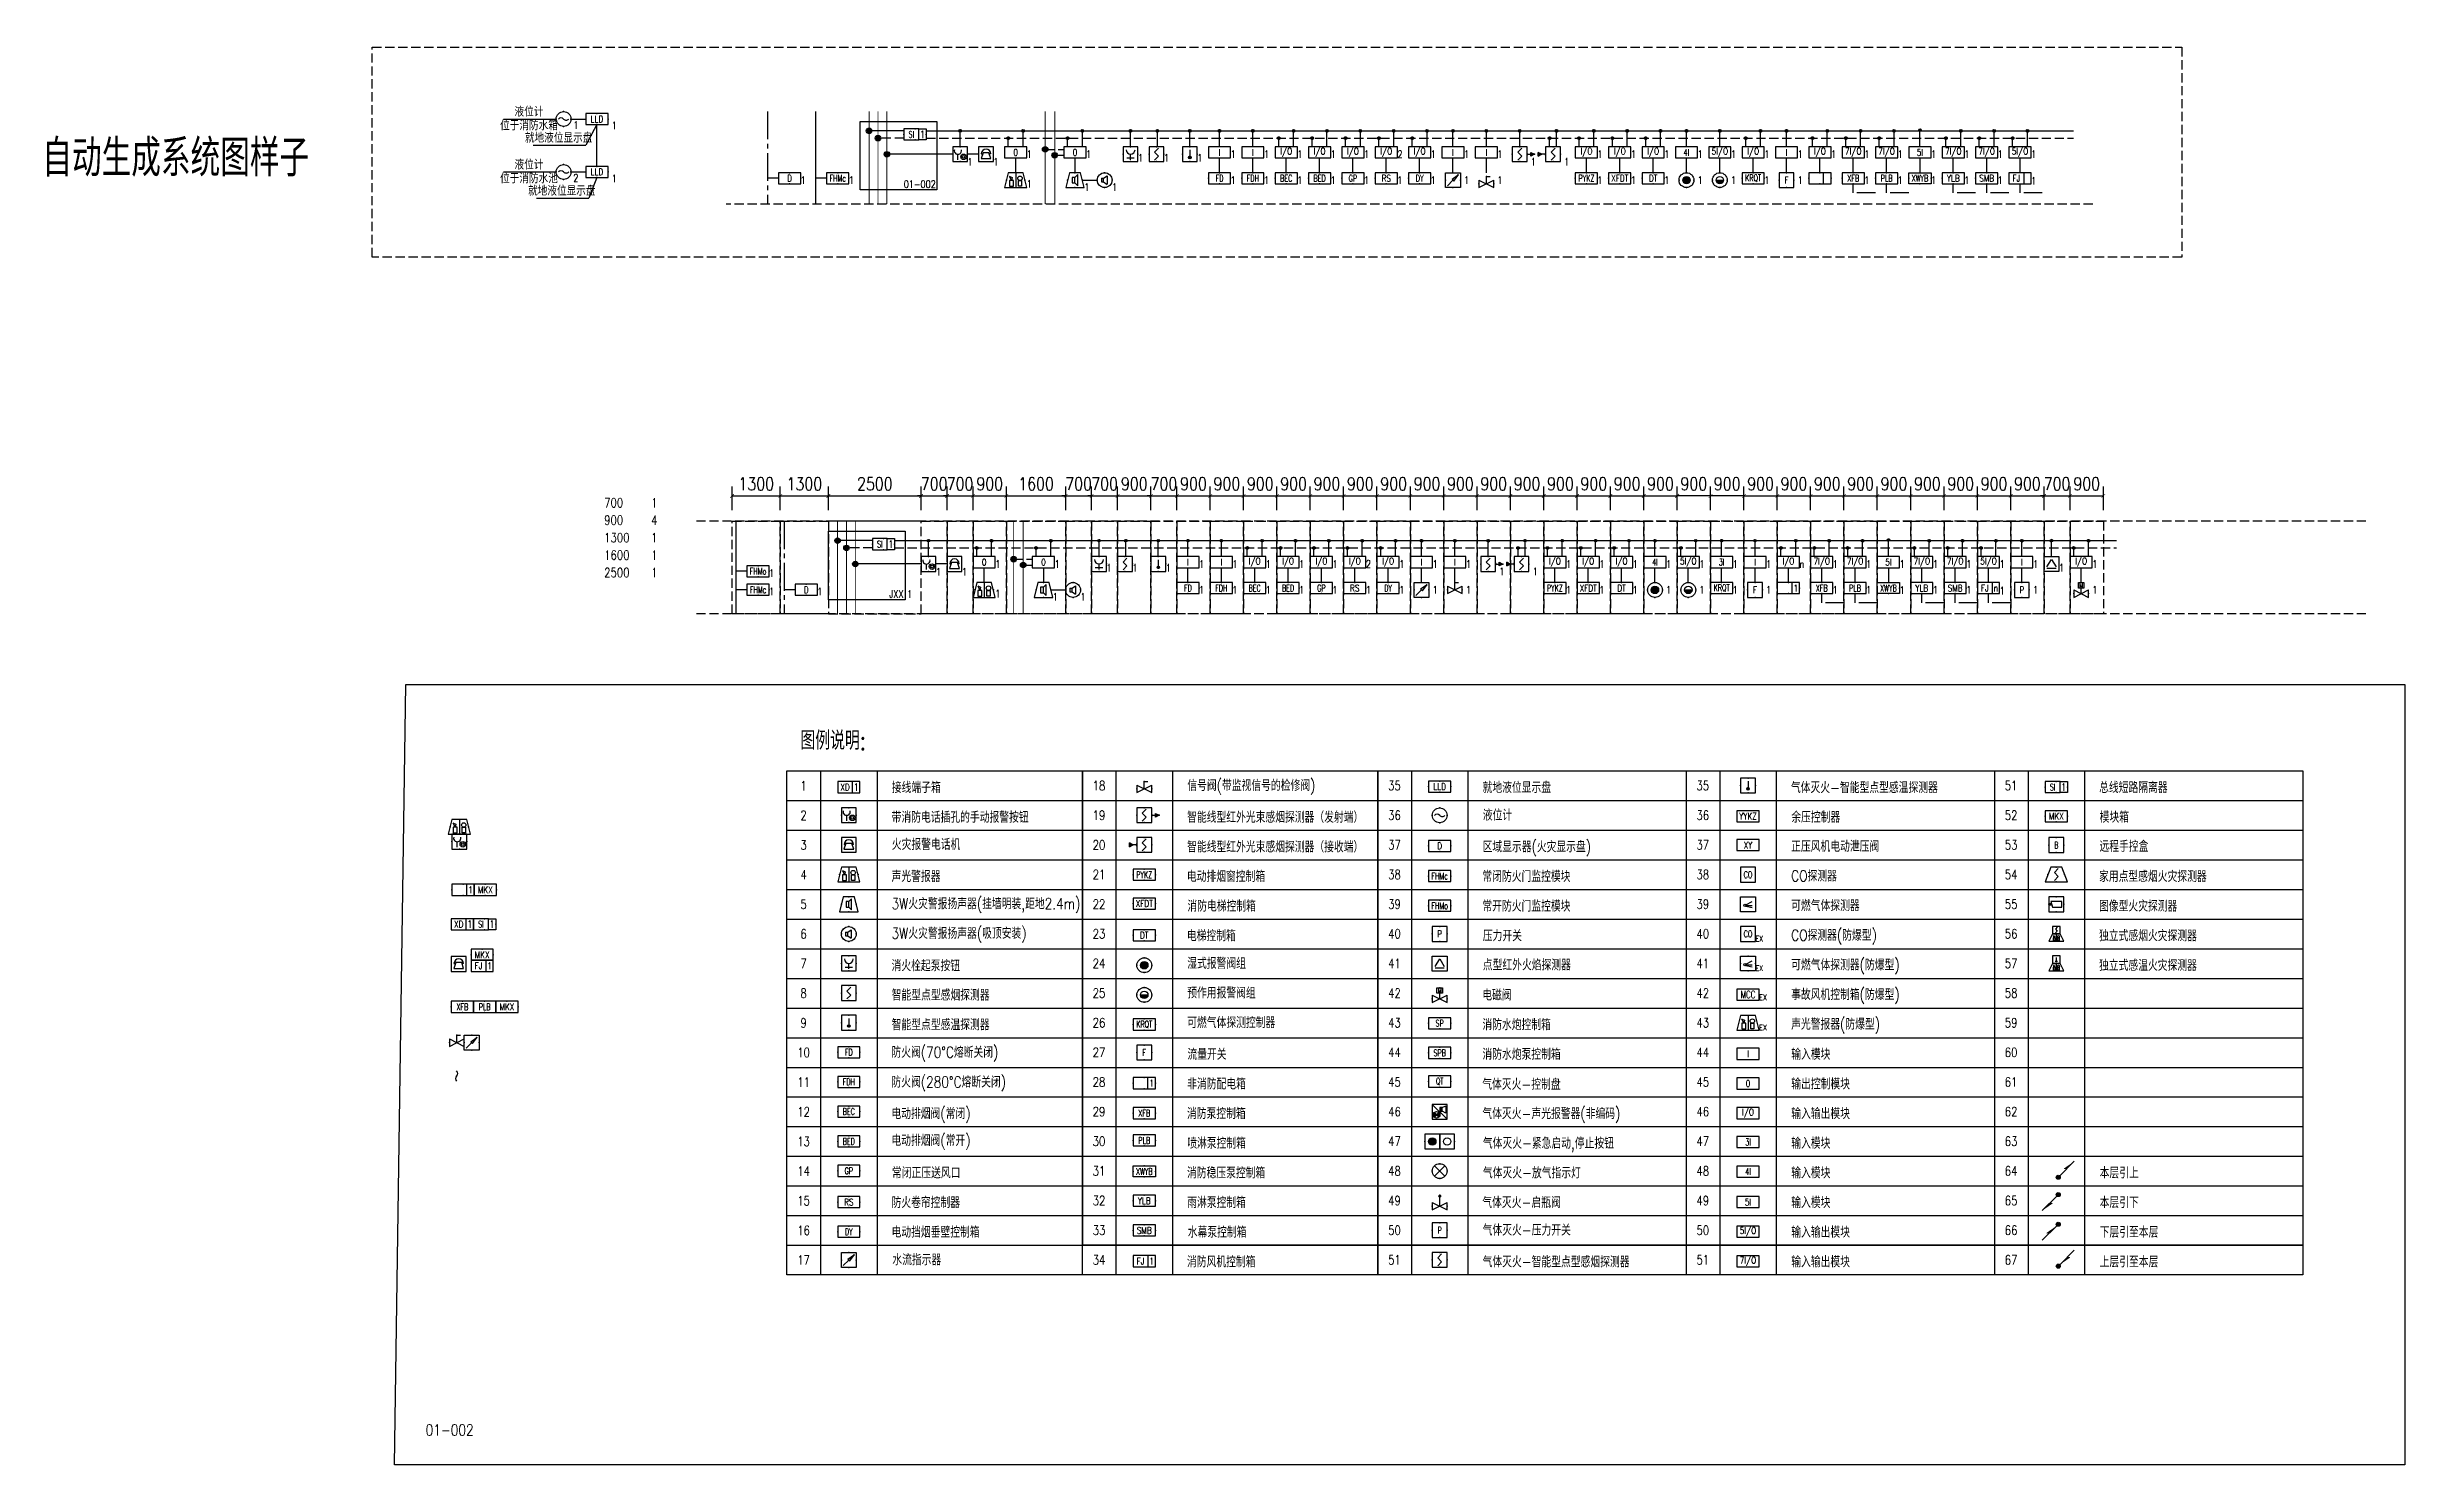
# Model space of a CAD drawing. Header units: millimetres. Extents: x -2817 to 60799, y 5022 to 43285.
import ezdxf
from ezdxf.enums import TextEntityAlignment as Align
from ezdxf.lldxf.tags import DXFTag

# ---------------------------------------------------------------- set-up
doc = ezdxf.new("R2010")
doc.units = ezdxf.units.MM
doc.header["$LTSCALE"] = 1000
for name, pattern in [('CENTER2', [1.125, 0.75, -0.125, 0.125, -0.125]), ('DASH', [0.35, 0.25, -0.1]), ('DASHDOT', [1, 0.5, -0.25, 0, -0.25]), ('PHANTOM2', [1.25, 0.625, -0.125, 0.125, -0.125, 0.125, -0.125])]:
    doc.linetypes.add(name, pattern=pattern)
for name, color, linetype in [('E-EQUIP', 4, 'Continuous'), ('E-SYST', 7, 'Continuous'), ('FA-防火分区', 3, 'Continuous')]:
    doc.layers.add(name, color=color, linetype=linetype)
doc.styles.add('_TEL_DIM', font='arial.ttf', dxfattribs={"width": 0.8, "height": 3.5})
doc.styles.add('E-TEXT', font='romans.shx', dxfattribs={"width": 0.8, "bigfont": 'hztxt.shx'})
doc.styles.get("Standard").update_dxf_attribs({"font": 'tjromans.shx', "width": 0.8, "bigfont": 'tj-hztxt.shx'})
tags = doc.linetypes.add('TJAD_FA_L', pattern='A,0.75,-0.05,["L",Standard,S=0.2,R=0,X=0,Y=-0.1],-0.175', length=0.975).pattern_tags.tags
tags[6] = DXFTag(74, 10)
tags = doc.linetypes.add('TJAD_FA_T', pattern='A,0.75,-0.05,["T",Standard,S=0.2,R=0,X=0,Y=-0.1],-0.175', length=0.975).pattern_tags.tags
tags[6] = DXFTag(74, 10)
doc.dimstyles.get("Standard").update_dxf_attribs({"dimscale": 100, "dimtxt": 3.5, "dimasz": 1, "dimexe": 2.5, "dimexo": 3, "dimgap": 1.5, "dimtad": 1, "dimdec": 0, "dimzin": 0, "dimdsep": 46, "dimtxsty": 'Standard', "dimblk": 'ARCHTICK', "dimcen": 0.09, "dimadec": 0, "dimazin": 0, "dimtfac": 1, "dimtdec": 0, "dimtix": 1, "dimtmove": 2, "dimatfit": 3, "dimfxl": 0, "dimtolj": 1, "dimtzin": 0, "dimarcsym": 0})

msp = doc.modelspace()

# ---------------------------------------------------------------- texts
at = {"layer": 'E-EQUIP', "width": 0.8}
for s, p in [('700', (12212.2, 30863.6)), ('900', (12212.2, 30392.7)), ('4', (13480.5, 30392.7)), ('1', (13480.5, 30863.6)), ('1300', (12212.2, 29921.8)), ('1', (13480.5, 29921.8)), ('1600', (12212.2, 29450.9)), ('1', (13480.5, 29450.9)), ('2500', (12212.2, 28980)), ('1', (13480.5, 28980))]:
    msp.add_text(s, height=250, dxfattribs=at).set_placement(p)
at = {"layer": 'E-SYST', "color": 6, "style": 'E-TEXT', "width": 0.8}
for s, height, p in [('液位计', 250, (10183.7, 41411.1)), ('自动生成系统图样子', 1000, (652.2, 39793.6)), ('位于消防水箱', 250, (10183.7, 41040.9)), ('就地液位显示盘', 250, (10983.7, 40706.8)), ('液位计', 250, (10183.7, 39982.3)), ('位于消防水池', 250, (10183.7, 39612.1)), ('就地液位显示盘', 250, (11068.8, 39278))]:
    msp.add_text(s, height=height, dxfattribs=at).set_placement(p, align=Align.CENTER)
for s, p in [('1', (11379.7, 41082.5)), ('1', (12417.2, 41070.6)), ('2', (11379.7, 39653.7)), ('1', (12417.2, 39641.8))]:
    msp.add_text(s, height=200, dxfattribs=at).set_placement(p)
at = {"layer": 'E-SYST', "color": 6, "ltscale": 30, "style": 'E-TEXT', "width": 0.8}
for s, p in [('1', (22015.7, 40086.1)), ('1', (22715.7, 40086.1)), ('1', (23615.7, 40295.1)), ('1', (25215.7, 40295.1)), ('1', (26615.7, 40195.1)), ('1', (27315.7, 40195.1)), ('1', (28215.7, 40195.1)), ('1', (29115.7, 40295.1)), ('1', (30015.7, 40295.1)), ('1', (30915.7, 40295.1)), ('1', (31815.7, 40295.1)), ('1', (32715.7, 40295.1)), ('2', (33615.7, 40295.1)), ('1', (34515.7, 40295.1)), ('1', (35415.7, 40295.1)), ('1', (36315.7, 40295.1)), ('1', (37215.7, 40092.9)), ('1', (40815.7, 40295.1)), ('1', (41715.7, 40295.1)), ('1', (42615.7, 40295.1)), ('1', (43515.7, 40295.1)), ('1', (44415.7, 40295.1)), ('1', (45315.7, 40295.1)), ('1', (48015.7, 40295.1)), ('1', (48915.7, 40295.1)), ('1', (23615.7, 39495.1)), ('1', (25165.7, 39406)), ('1', (25915.7, 39406.6)), ('1', (29115.7, 39595.1)), ('1', (30015.7, 39595.1)), ('1', (30915.7, 39595.1)), ('1', (31815.7, 39595.1)), ('1', (32715.7, 39595.1)), ('1', (33615.7, 39595.1)), ('1', (34515.7, 39595.1)), ('1', (35415.7, 39595.1)), ('1', (36315.7, 39595.1)), ('1', (40815.7, 39595.1)), ('1', (41715.7, 39595.1)), ('1', (42615.7, 39595.1)), ('1', (43515.7, 39595.1)), ('1', (44415.7, 39595.1)), ('1', (48015.7, 39591.5)), ('1', (48915.7, 39595.1))]:
    msp.add_text(s, height=200, rotation=0, dxfattribs=at).set_placement(p)
at = {"layer": 'E-SYST', "color": 6, "style": 'E-TEXT', "width": 0.8}
for s, p in [('1', (38115.7, 40092.9)), ('1', (39015.7, 40295.1)), ('1', (39915.7, 40295.1)), ('1', (46215.7, 40295.1)), ('1', (47115.7, 40295.1)), ('1', (49815.7, 40295.1)), ('1', (50715.7, 40295.1)), ('1', (17515.7, 39595.1)), ('1', (18815.7, 39595.1)), ('1', (39015.7, 39595.1)), ('1', (39915.7, 39595.1)), ('1', (46215.7, 39595.1)), ('1', (47115.7, 39595.1)), ('1', (49815.7, 39595.1)), ('1', (50715.7, 39574.6)), ('1', (22765, 29235.6)), ('1', (24365, 29235.6)), ('1', (25765, 29135.6)), ('1', (26465, 29135.6)), ('1', (27365, 29135.6)), ('1', (28265, 29235.6)), ('1', (29165, 29235.6)), ('1', (30065, 29235.6)), ('1', (30965, 29235.6)), ('1', (31865, 29235.6)), ('2', (32765, 29235.6)), ('1', (33665, 29235.6)), ('1', (34565, 29235.6)), ('1', (35465, 29235.6)), ('1', (38165, 29235.6)), ('1', (39065, 29235.6)), ('1', (39965, 29235.6)), ('1', (40865, 29235.6)), ('1', (41765, 29235.6)), ('1', (42665, 29235.6)), ('1', (43565, 29235.6)), ('n', (44465, 29235.6)), ('1', (45365, 29235.6)), ('1', (46265, 29235.6)), ('1', (47165, 29235.6)), ('1', (48065, 29235.6)), ('1', (48965, 29235.6)), ('1', (49865, 29235.6)), ('1', (50765, 29235.6)), ('1', (51465, 29135.6)), ('1', (52365, 29235.6)), ('1', (16665, 28989.9)), ('1', (16665, 28489.9)), ('1', (17965, 28489.9)), ('1', (21165, 29026.6)), ('1', (21865, 29026.6)), ('1', (22765, 28435.6)), ('1', (28265, 28535.6)), ('1', (29165, 28535.6)), ('1', (30065, 28535.6)), ('1', (30965, 28535.6)), ('1', (31865, 28535.6)), ('1', (32765, 28535.6)), ('1', (33665, 28535.6)), ('1', (34565, 28535.6)), ('1', (35465, 28535.6)), ('1', (36365, 29033.4)), ('1', (37265, 29033.4)), ('1', (38165, 28535.6)), ('1', (39065, 28535.6)), ('1', (39965, 28535.6)), ('1', (40865, 28535.6)), ('1', (41765, 28535.6)), ('1', (42665, 28535.6)), ('1', (43565, 28535.6)), ('1', (45365, 28535.6)), ('1', (46265, 28535.6)), ('1', (47165, 28532)), ('1', (48065, 28535.6)), ('1', (48965, 28535.6)), ('1', (49865, 28515.1)), ('1', (50765, 28535.6)), ('1', (52365, 28535.6)), ('1', (20388.4, 28425.7)), ('1', (24315, 28346.5)), ('1', (25065, 28347.1))]:
    msp.add_text(s, height=200, rotation=0, dxfattribs=at).set_placement(p)
at = {"layer": 'E-SYST', "color": 6, "ltscale": 30, "style": 'E-TEXT', "width": 0.8}
msp.add_text('01-002', height=200, rotation=0, dxfattribs=at).set_placement((21159.8, 39485.2), align=Align.RIGHT)
at = {"layer": 'E-SYST', "color": 6, "style": 'E-TEXT', "width": 0.8}
msp.add_text('JXX', height=200, rotation=0, dxfattribs=at).set_placement((20288.4, 28425.7), align=Align.RIGHT)
at = {"layer": 'E-SYST', "style": 'E-TEXT', "width": 0.8}
msp.add_text('图例说明:', height=500, rotation=0, dxfattribs=at).set_placement((17509.2, 24321.7))
at = {"layer": 'E-SYST', "color": 4, "style": 'E-TEXT', "width": 0.8}
for s, p in [('信号阀(带监视信号的检修阀)', (27947.9, 23208.7)), ('接线端子箱', (19974.6, 23153.3)), ('就地液位显示盘', (35914.6, 23153.3)), ('气体灭火-智能型点型感温探测器', (44233.7, 23151.8)), ('总线短路隔离器', (52549.5, 23153.3)), ('带消防电话插孔的手动报警按钮', (19969.6, 22351.8)), ('智能线型红外光束感烟探测器（发射端）', (27942.9, 22351.8)), ('液位计', (35921.2, 22408.7)), ('余压控制器', (44243.6, 22353.3)), ('模块箱', (52564.4, 22353.3)), ('火灾报警电话机', (19974.6, 21618.5)), ('智能线型红外光束感烟探测器（接收端）', (27942.9, 21551.8)), ('区域显示器(火灾显示盘)', (35914.6, 21553.3)), ('正压风机电动泄压阀', (44240.3, 21566.1)), ('远程手控盒', (52559.4, 21566.1)), ('声光警报器', (19966.3, 20753.8)), ('电动排烟窗控制箱', (27934.7, 20753.3)), ('常闭防火门监控模块', (35909.6, 20753.4)), ('CO探测器', (44240.3, 20766.1)), ('家用点型感烟火灾探测器', (52547.9, 20753.8)), ('3W火灾警报扬声器(挂墙明装,距地2.4m)', (19966.8, 20018.5)), ('消防电梯控制箱', (27949.5, 19953.3)), ('常开防火门监控模块', (35909.6, 19953.4)), ('可燃气体探测器', (44240.3, 19966.1)), ('图像型火灾探测器', (52547.9, 19953.8)), ('3W火灾警报扬声器(吸顶安装)', (19966.8, 19218.5)), ('电梯控制箱', (27934.7, 19153.3)), ('压力开关', (35921.2, 19153.3)), ('CO探测器(防爆型)', (44240.3, 19166.1)), ('独立式感烟火灾探测器', (52547.9, 19153.8)), ('消火栓起泵按钮', (19966.3, 18345.1)), ('湿式报警阀组', (27944.6, 18408.7)), ('点型红外火焰探测器', (35921.2, 18366.1)), ('可燃气体探测器(防爆型)', (44240.3, 18366.1)), ('独立式感温火灾探测器', (52547.9, 18353.8)), ('智能型点型感烟探测器', (19971.3, 17552)), ('预作用报警阀组', (27944.6, 17608.7)), ('电磁阀', (35906.3, 17553.3)), ('事故风机控制箱(防爆型)', (44240.3, 17566.1)), ('智能型点型感温探测器', (19971.3, 16751.8)), ('可燃气体探测控制器', (27944.6, 16808.7)), ('消防水炮控制箱', (35909.6, 16753.3)), ('声光警报器(防爆型)', (44240.3, 16766.1)), ('防火阀(70%%DC熔断关闭)', (19963, 16007.3)), ('流量开关', (27949.5, 15953.3)), ('消防水炮泵控制箱', (35909.6, 15953.3)), ('输入模块', (44243.6, 15953.3)), ('防火阀(280%%DC熔断关闭)', (19963, 15205.3)), ('非消防配电箱', (27942.9, 15153.3)), ('气体灭火-控制盘', (35905, 15141.9)), ('输出控制模块', (44243.6, 15153.3)), ('电动排烟阀(常闭)', (19963, 14352.8)), ('消防泵控制箱', (27938, 14353.3)), ('气体灭火-声光报警器(非编码)', (35909.6, 14353.3)), ('输入输出模块', (44243.6, 14353.3)), ('电动排烟阀(常开)', (19963, 13627.7)), ('喷淋泵控制箱', (27944.6, 13553.3)), ('气体灭火-紧急启动,停止按钮', (35921.2, 13553.3)), ('输入模块', (44243.6, 13553.3)), ('常闭正压送风口', (19977.9, 12753.3)), ('消防稳压泵控制箱', (27938, 12753.3)), ('气体灭火-放气指示灯', (35922.8, 12753.3)), ('输入模块', (44243.6, 12753.3)), ('本层引上', (52564.4, 12753.3)), ('防火卷帘控制器', (19966.3, 11953.3)), ('雨淋泵控制箱', (27944.6, 11953.3)), ('气体灭火-启瓶阀', (35907.9, 11953.3)), ('输入模块', (44243.6, 11953.3)), ('本层引下', (52564.4, 11953.3)), ('电动挡烟垂壁控制箱', (19966.3, 11153.3)), ('水幕泵控制箱', (27959.5, 11153.3)), ('气体灭火-压力开关', (35916.2, 11208.7)), ('输入输出模块', (44243.6, 11153.3)), ('下层引至本层', (52564.4, 11153.3)), ('水流指示器', (19987.8, 10408.7)), ('消防风机控制箱', (27938, 10353.3)), ('气体灭火-智能型点型感烟探测器', (35914.6, 10352)), ('输入输出模块', (44243.6, 10353.3)), ('上层引至本层', (52564.4, 10353.3))]:
    msp.add_text(s, height=300, dxfattribs=at).set_placement(p)
at = {"layer": 'E-SYST', "style": 'E-TEXT', "width": 0.8}
for s, p in [('1', (17592.9, 23350.6)), ('18', (25564.5, 23354.8)), ('35', (33536.1, 23354.8)), ('35', (41855.3, 23354.8)), ('51', (50174.4, 23354.8)), ('2', (17592.9, 22550.6)), ('19', (25564.5, 22554.8)), ('36', (33536.1, 22554.8)), ('36', (41855.3, 22554.8)), ('52', (50174.4, 22554.8)), ('3', (17592.9, 21750.6)), ('20', (25564.5, 21754.8)), ('37', (33536.1, 21754.8)), ('37', (41855.3, 21754.8)), ('53', (50174.4, 21754.8)), ('4', (17592.9, 20950.6)), ('21', (25564.5, 20954.8)), ('38', (33536.1, 20954.8)), ('38', (41855.3, 20954.8)), ('54', (50174.4, 20954.8)), ('5', (17592.9, 20150.6)), ('22', (25564.5, 20154.8)), ('39', (33536.1, 20154.8)), ('39', (41855.3, 20154.8)), ('55', (50174.4, 20154.8)), ('6', (17592.9, 19350.6)), ('23', (25564.5, 19354.8)), ('40', (33536.1, 19354.8)), ('40', (41855.3, 19354.8)), ('56', (50174.4, 19354.8)), ('7', (17592.9, 18550.6)), ('24', (25564.5, 18554.8)), ('41', (33536.1, 18554.8)), ('41', (41855.3, 18554.8)), ('57', (50174.4, 18554.8)), ('8', (17592.9, 17750.6)), ('25', (25564.5, 17754.8)), ('42', (33536.1, 17754.8)), ('42', (41855.3, 17754.8)), ('58', (50174.4, 17754.8)), ('9', (17592.9, 16950.6)), ('26', (25564.5, 16954.8)), ('43', (33536.1, 16954.8)), ('43', (41855.3, 16954.8)), ('59', (50174.4, 16954.8)), ('10', (17592.9, 16150.6)), ('27', (25564.5, 16154.8)), ('44', (33536.1, 16154.8)), ('44', (41855.3, 16154.8)), ('60', (50174.4, 16154.8)), ('11', (17592.9, 15350.6)), ('28', (25564.5, 15354.8)), ('45', (33536.1, 15354.8)), ('45', (41855.3, 15354.8)), ('61', (50174.4, 15354.8)), ('12', (17592.9, 14550.6)), ('29', (25564.5, 14554.8)), ('46', (33536.1, 14554.8)), ('46', (41855.3, 14554.8)), ('62', (50174.4, 14554.8)), ('13', (17592.9, 13750.6)), ('30', (25564.5, 13754.8)), ('47', (33536.1, 13754.8)), ('47', (41855.3, 13754.8)), ('63', (50174.4, 13754.8)), ('14', (17592.9, 12950.6)), ('31', (25564.5, 12954.8)), ('48', (33536.1, 12954.8)), ('48', (41855.3, 12954.8)), ('64', (50174.4, 12954.8)), ('15', (17592.9, 12150.6)), ('32', (25564.5, 12154.8)), ('49', (33536.1, 12154.8)), ('49', (41855.3, 12154.8)), ('65', (50174.4, 12154.8)), ('16', (17592.9, 11350.6)), ('33', (25564.5, 11354.8)), ('50', (33536.1, 11354.8)), ('50', (41855.3, 11354.8)), ('66', (50174.4, 11354.8)), ('17', (17592.9, 10550.6)), ('34', (25564.5, 10554.8)), ('51', (33536.1, 10554.8)), ('51', (41855.3, 10554.8)), ('67', (50174.4, 10554.8))]:
    msp.add_text(s, height=250, rotation=0, dxfattribs=at).set_placement(p, align=Align.MIDDLE)
at = {"layer": 'FA-防火分区', "width": 0.8}
msp.add_text('01-002', height=300, dxfattribs=at).set_placement((7394.4, 5812.7))

# ---------------------------------------------------------------- blocks, each defined once
blk = doc.blocks.new('E-ANNO-连续符号')
at = {"color": 6}
for centre, start, end in [((-0.71, 0.71), 315, 45), ((0.71, -0.71), 135, 225)]:
    blk.add_arc(centre, 1, start, end, dxfattribs=at)
blk = doc.blocks.new('FA-消防风机输入输出模块')
blk.add_lwpolyline([(-3, 0), (3, 0), (3, 3), (-3, 3)], close=True)
at = {"color": 6, "insert": (0, 1.5), "char_height": 1.8, "width": 6, "attachment_point": 5, "style": 'E-TEXT'}
blk.add_mtext('5I/O', dxfattribs=at)
blk = doc.blocks.new('FA-消防水泵模块')
blk.add_lwpolyline([(-3, 0), (3, 0), (3, 3), (-3, 3)], close=True)
at = {"color": 6, "insert": (0, 1.5), "char_height": 1.8, "width": 6, "attachment_point": 5, "line_spacing_factor": 0.6, "style": 'E-TEXT'}
blk.add_mtext('7I/O', dxfattribs=at)
blk = doc.blocks.new('FA-可燃气探测器（防爆型）')
for p, q in [((-2, 4), (2, 4)), ((-2, 0), (-2, 4)), ((2, 0), (-2, 0)), ((2, 4), (2, 0))]:
    blk.add_line(p, q)
at = {"color": 6}
for p, q in [((-0.6, 1.52), (1.12, 1.1)), ((-0.58, 1.83), (1.13, 2.77)), ((-0.55, 1.7), (1.12, 1.7))]:
    blk.add_line(p, q, dxfattribs=at)
blk.add_ellipse((-0.85, 1.7), major_axis=(0.301, 0), ratio=0.999996, start_param=-0.000056, end_param=6.283129, dxfattribs=at)
blk.add_point((-2, 2), dxfattribs=at)
for p in [(0, 4), (0, 0), (2, 2)]:
    blk.add_point(p)
at = {"color": 6, "style": 'E-TEXT', "width": 0.8}
blk.add_text('EX', height=1.5, dxfattribs=at).set_placement((2, 0))
at = {"color": 6, "style": '_TEL_DIM', "flags": 1}
for tag in ['REMARK', 'A']:
    blk.add_attdef(tag, text='', height=0.0001, rotation=359.99621, dxfattribs=at).set_placement((0, 2), align=Align.MIDDLE_CENTER)
blk = doc.blocks.new('FA-CO探测器（防爆型）')
blk.add_lwpolyline([(-2, 0), (2, 0), (2, 4), (-2, 4)], close=True)
at = {"color": 6, "style": 'E-TEXT', "width": 0.8}
blk.add_text('EX', height=1.5, dxfattribs=at).set_placement((2, 0))
at = {"color": 6, "insert": (0, 2), "char_height": 1.8, "width": 4, "attachment_point": 5, "line_spacing_factor": 0.6, "style": 'E-TEXT'}
blk.add_mtext('{\\W0.7;CO}', dxfattribs=at)
blk = doc.blocks.new('FA-可燃气探测器')
at = {"color": 6}
for p, q in [((-0.6, 1.52), (1.12, 1.1)), ((-0.58, 1.83), (1.13, 2.77)), ((-0.55, 1.7), (1.12, 1.7))]:
    blk.add_line(p, q, dxfattribs=at)
blk.add_lwpolyline([(-2, 4), (2, 4), (2, 0), (-2, 0)], close=True)
blk.add_ellipse((-0.85, 1.7), major_axis=(0.301, 0), ratio=0.999996, start_param=-0.000056, end_param=6.283129, dxfattribs=at)
at = {"layer": 'Defpoints'}
for p in [(-2, 2), (0, 4), (2, 2), (0, 0)]:
    blk.add_point(p, dxfattribs=at)
at = {"color": 6, "style": '_TEL_DIM', "flags": 1}
for tag in ['A', 'REMARK']:
    blk.add_attdef(tag, text='', height=0.0001, rotation=359.99621, dxfattribs=at).set_placement((0, 2), align=Align.MIDDLE_CENTER)
blk = doc.blocks.new('FA-02-带消防电话插孔的手动报警按钮')
at = {"color": 6}
blk.add_line((-0.58, 0.47), (-0.58, 1.97), dxfattribs=at)
blk.add_lwpolyline([(-2, 0), (2, 0), (2, 4), (-2, 4)], close=True)
for radius in [0.748, 0.374]:
    blk.add_circle((0.94, 1.29), radius, dxfattribs=at)
blk.add_arc((-0.58, 2.94), 0.974, 166.73497, 13.26503, dxfattribs=at)
for p in [(-2, 2), (0, 4), (0, 0), (2, 2)]:
    blk.add_point(p)
blk = doc.blocks.new('FA-03-火灾报警电话机')
at = {"color": 6}
for p, q in [((-0.8, 2.4), (-1.32, 0.8)), ((-1.32, 0.8), (1.32, 0.8)), ((-1.28, 2.08), (-0.904, 2.08)), ((0.8, 2.4), (-0.8, 2.4)), ((1.32, 0.8), (0.8, 2.4)), ((1.28, 2.08), (0.904, 2.08))]:
    blk.add_line(p, q, dxfattribs=at)
blk.add_lwpolyline([(-2, 0), (2, 0), (2, 4), (-2, 4)], close=True)
blk.add_arc((0, 2.08), 1.28, 0, 180, dxfattribs=at)
at = {"layer": 'Defpoints'}
for p in [(-2, 2), (0, 4), (0, 0), (2, 2)]:
    blk.add_point(p, dxfattribs=at)
blk = doc.blocks.new('FA-04-声光警报器')
at = {"color": 6}
for p, q in [((-1.73, 3.08), (-0.99, 2.74)), ((-1.73, 3.08), (-1.17, 1.88)), ((-0.99, 2.74), (-1.17, 1.88)), ((0, 4), (0, 0))]:
    blk.add_line(p, q, dxfattribs=at)
blk.add_lwpolyline([(-3, 0), (3, 0), (2, 4), (-2, 4)], close=True)
for points in [[(-1.71, 1.88), (-1.71, 0.36), (-0.63, 0.36), (-0.63, 1.88)], [(1.61, 1.88), (1.61, 0.36), (0.73, 0.36), (0.73, 1.88)]]:
    blk.add_lwpolyline(points, close=True, dxfattribs=at)
blk.add_circle((1.17, 2.48), 0.6, dxfattribs=at)
for p in [(-2.5, 2), (0, 4), (0, 0), (2.5, 2)]:
    blk.add_point(p)
blk = doc.blocks.new('FA-07-消火栓起泵按钮')
at = {"color": 6}
for p, q in [((-1, 1.01), (1, 1.01)), ((0, 0.51), (0, 2.01))]:
    blk.add_line(p, q, dxfattribs=at)
blk.add_lwpolyline([(-2, 0), (2, 0), (2, 4), (-2, 4)], close=True)
blk.add_arc((0, 3.2), 1.2, 180, 0, dxfattribs=at)
for p in [(-2, 2), (0, 4), (0, 0), (2, 2)]:
    blk.add_point(p)
blk = doc.blocks.new('FA-06-3W火灾警报扬声器(吸顶安装)')
at = {"color": 6}
for p, q in [((-0.86, 0.49), (-0.26, 0.49)), ((-0.86, 0.49), (-0.86, -0.5)), ((-0.26, 0.49), (0.67, 1.14)), ((-0.26, -0.5), (-0.26, 0.49)), ((0.67, 1.14), (0.67, -1.13)), ((-0.86, -0.5), (-0.26, -0.5)), ((-0.26, -0.5), (0.67, -1.15))]:
    blk.add_line(p, q, dxfattribs=at)
blk.add_circle((0, 0), 2)
for p in [(-2, 0.01), (0, 2), (0, -2), (2, -0.01)]:
    blk.add_point(p)
at = {"color": 6, "style": '_TEL_DIM', "flags": 1}
for tag in ['A', 'REMARK']:
    blk.add_attdef(tag, text='', height=0.0000888, dxfattribs=at).set_placement((0, 0), align=Align.MIDDLE_CENTER)
blk = doc.blocks.new('FA-05-3W火灾警报扬声器(挂墙明装距地2.4m)')
at = {"color": 6}
for p, q in [((0.75, 3.5), (0, 2.75)), ((0.75, 0.5), (0, 1.25)), ((0.75, 0.5), (0.75, 3.5))]:
    blk.add_line(p, q, dxfattribs=at)
blk.add_lwpolyline([(-2.5, 0), (2.5, 0), (1.5, 4), (-1.5, 4)], close=True)
blk.add_lwpolyline([(-0.75, 2.75), (-0.75, 1.25), (0, 1.25), (0, 2.75)], close=True, dxfattribs=at)
for p in [(-2, 2), (0, 4), (0, 0), (2, 2)]:
    blk.add_point(p)
blk = doc.blocks.new('FA-08-智能型点型感烟探测器')
at = {"color": 6}
for p, q in [((0.53, 1.59), (-0.53, 0.53)), ((-0.53, 0.53), (0.53, -0.53)), ((-0.53, -1.59), (0.53, -0.53))]:
    blk.add_line(p, q, dxfattribs=at)
blk.add_lwpolyline([(-2, -2), (2, -2), (2, 2), (-2, 2)], close=True)
for p in [(-2, 0), (0, 2), (2, 0), (0, -2)]:
    blk.add_point(p)
blk = doc.blocks.new('FA-09-智能型点型感温探测器')
h = blk.add_hatch()
h.set_pattern_fill('ANSI31', color=6, style=0)
h.set_pattern_definition([(45, (-3814.5282, -2207.00641), (-0.0883883476, 0.0883883476), [])])
h.paths.add_polyline_path([(0.34, -0.89, 1), (-0.34, -0.89, 1)])
at = {"color": 6}
blk.add_line((0, 1.16), (0, -0.55), dxfattribs=at)
blk.add_lwpolyline([(-2, -2), (2, -2), (2, 2), (-2, 2)], close=True)
blk.add_circle((0, -0.89), 0.343, dxfattribs=at)
for p in [(0, 2), (-2, 0), (0, -2), (2, 0)]:
    blk.add_point(p)
blk = doc.blocks.new('FA-11-防火阀(280°C熔断关闭)')
blk.add_lwpolyline([(-3, -1.5), (3, -1.5), (3, 1.5), (-3, 1.5)], close=True)
for p in [(0, 1.5), (3, 0), (-3, 0), (0, -1.5)]:
    blk.add_point(p)
at = {"color": 6, "insert": (0, 0), "char_height": 1.8, "width": 6, "attachment_point": 5, "line_spacing_factor": 0.6, "style": 'E-TEXT'}
blk.add_mtext('{\\W0.7;FDH}', dxfattribs=at)
blk = doc.blocks.new('FA-12-电动排烟阀(常闭)')
blk.add_lwpolyline([(-3, -1.5), (3, -1.5), (3, 1.5), (-3, 1.5)], close=True)
for p in [(0, 1.5), (3, 0), (-3, 0), (0, -1.5)]:
    blk.add_point(p)
at = {"color": 6, "insert": (0, 0), "char_height": 1.8, "width": 6, "attachment_point": 5, "line_spacing_factor": 0.6, "style": 'E-TEXT'}
blk.add_mtext('{\\W0.7;BEC}', dxfattribs=at)
blk = doc.blocks.new('FA-13-电动排烟阀(常开)')
blk.add_lwpolyline([(-3, -1.5), (3, -1.5), (3, 1.5), (-3, 1.5)], close=True)
for p in [(0, 1.5), (-3, 0), (0, -1.5), (3, 0)]:
    blk.add_point(p)
at = {"color": 6, "insert": (0, 0), "char_height": 1.8, "width": 6, "attachment_point": 5, "style": 'E-TEXT'}
blk.add_mtext('\\W0.7000;BED', dxfattribs=at)
blk = doc.blocks.new('FA-14-常闭正压送风口')
blk.add_lwpolyline([(-3, -1.5), (3, -1.5), (3, 1.5), (-3, 1.5)], close=True)
for p in [(-3, 0), (0, 1.5), (3, 0), (0, -1.5)]:
    blk.add_point(p)
at = {"color": 6, "insert": (0, 0), "char_height": 1.8, "width": 6, "attachment_point": 5, "line_spacing_factor": 0.6, "style": 'E-TEXT'}
blk.add_mtext('{\\W0.7;GP}', dxfattribs=at)
blk = doc.blocks.new('FA-15-防火卷帘控制箱')
blk.add_lwpolyline([(-3, 0), (3, 0), (3, 3), (-3, 3)], close=True)
for p in [(-3, 1.5), (0, 3), (0, 0), (3, 1.5)]:
    blk.add_point(p)
at = {"color": 6, "insert": (0, 1.5), "char_height": 1.8, "width": 6, "attachment_point": 5, "line_spacing_factor": 0.6, "style": 'E-TEXT'}
blk.add_mtext('RS', dxfattribs=at)
blk = doc.blocks.new('FA-17-水流指示器')
h = blk.add_hatch()
h.set_pattern_fill('ANGLE', color=6)
h.set_pattern_definition([(0, (0, 0), (0, 6.985), [5.08, -1.905]), (90, (0, 0), (-6.985, 4e-16), [5.08, -1.905])])
h.paths.add_polyline_path([(1.5, 1.5), (-0.26, 0.26), (0.26, -0.26)])
at = {"color": 6}
for p, q in [((-0.26, 0.26), (1.5, 1.5)), ((-0.26, 0.26), (0.26, -0.26)), ((0.26, -0.26), (1.5, 1.5)), ((-1.5, -1.5), (0, 0))]:
    blk.add_line(p, q, dxfattribs=at)
blk.add_lwpolyline([(-2, 2), (2, 2), (2, -2), (-2, -2)], close=True)
for p in [(-2, 0), (0, 2), (2, 0), (0, -2)]:
    blk.add_point(p)
blk = doc.blocks.new('FA-18-信号阀')
for p, q in [((-2, -1), (2, 1)), ((-2, 1), (2, -1)), ((-2, 1), (-2, -1)), ((0, 0), (0, 2)), ((0, 2), (1, 2)), ((2, -1), (2, 1))]:
    blk.add_line(p, q)
for p in [(0, 2), (-2, 0), (2, 0)]:
    blk.add_point(p)
blk = doc.blocks.new('FA-21-电动排烟窗控制箱')
blk.add_lwpolyline([(-3, 0), (3, 0), (3, 3), (-3, 3)], close=True)
for p in [(-3, 1.5), (0, 3), (0, 0), (3, 1.5)]:
    blk.add_point(p)
at = {"color": 6, "insert": (0, 1.5), "char_height": 1.8, "width": 6, "attachment_point": 5, "style": 'E-TEXT'}
blk.add_mtext('\\W0.7000;PYKZ', dxfattribs=at)
blk = doc.blocks.new('FA-22-消防电梯控制箱')
blk.add_lwpolyline([(-3, 0), (3, 0), (3, 3), (-3, 3)], close=True)
for p in [(-3, 1.5), (0, 3), (3, 1.5), (0, 0)]:
    blk.add_point(p)
at = {"color": 6, "insert": (0, 1.5), "char_height": 1.8, "width": 6, "attachment_point": 5, "line_spacing_factor": 0.6, "style": 'E-TEXT'}
blk.add_mtext('XFDT', dxfattribs=at)
blk = doc.blocks.new('FA-23-电梯控制箱')
blk.add_lwpolyline([(-3, 0), (3, 0), (3, 3), (-3, 3)], close=True)
for p in [(-3, 1.5), (0, 3), (0, 0), (3, 1.5)]:
    blk.add_point(p)
at = {"color": 6, "insert": (0, 1.5), "char_height": 1.8, "width": 6, "attachment_point": 5, "line_spacing_factor": 0.6, "style": 'E-TEXT'}
blk.add_mtext('DT', dxfattribs=at)
blk = doc.blocks.new('FA-26-可燃气体探测控制器')
blk.add_lwpolyline([(-3, 0), (3, 0), (3, 3), (-3, 3)], close=True)
for p in [(-3, 1.5), (0, 3), (3, 1.5), (0, 0)]:
    blk.add_point(p)
at = {"color": 6, "insert": (0, 1.5), "char_height": 1.8, "width": 6, "attachment_point": 5, "line_spacing_factor": 0.6, "style": 'E-TEXT'}
blk.add_mtext('{\\W0.7;KRQT}', dxfattribs=at)
blk = doc.blocks.new('FA-27-流量开关')
blk.add_lwpolyline([(-2, 0), (2, 0), (2, 4), (-2, 4)], close=True)
for p in [(-2, 2), (0, 4), (0, 0), (2, 2)]:
    blk.add_point(p)
at = {"color": 6, "insert": (0, 2), "char_height": 1.8, "width": 4, "attachment_point": 5, "style": 'E-TEXT'}
blk.add_mtext('{\\W0.75;F}', dxfattribs=at)
blk = doc.blocks.new('FA-37-区域显示器')
blk.add_lwpolyline([(-3, 0), (3, 0), (3, 3), (-3, 3)], close=True)
for p in [(-3, 1.5), (0, 3), (0, 0), (3, 1.5)]:
    blk.add_point(p)
at = {"color": 6, "insert": (0, 1.5), "char_height": 1.8, "width": 6, "attachment_point": 5, "line_spacing_factor": 0.6, "style": 'E-TEXT'}
blk.add_mtext('D', dxfattribs=at)
blk = doc.blocks.new('FA-35-就地液位显示盘')
blk.add_lwpolyline([(-3, 0), (3, 0), (3, 3), (-3, 3)], close=True)
for p in [(-3, 1.5), (0, 3), (3, 1.5), (0, 0)]:
    blk.add_point(p)
at = {"color": 6, "insert": (0, 1.5), "char_height": 1.8, "width": 6, "attachment_point": 5, "line_spacing_factor": 0.6, "style": 'E-TEXT'}
blk.add_mtext('LLD', dxfattribs=at)
blk = doc.blocks.new('FA-36-液位计')
blk.add_circle((0, 0), 2)
at = {"color": 6}
for centre, start, end in [((-0.71, -0.71), 45, 135), ((0.71, 0.71), 225, 315)]:
    blk.add_arc(centre, 1, start, end, dxfattribs=at)
for p in [(0, 2), (-2, 0), (0, -2), (2, 0)]:
    blk.add_point(p)
blk = doc.blocks.new('FA-29-消防泵控制箱')
blk.add_lwpolyline([(-3, 0), (3, 0), (3, 3), (-3, 3)], close=True)
for p in [(-3, 1.5), (0, 3), (0, 0), (3, 1.5)]:
    blk.add_point(p)
at = {"color": 6, "insert": (0, 1.51), "char_height": 1.8, "width": 6, "attachment_point": 5, "style": 'E-TEXT'}
blk.add_mtext('{\\W0.7;XFB}', dxfattribs=at)
blk = doc.blocks.new('FA-30-喷淋泵控制箱')
blk.add_lwpolyline([(-3, 0), (3, 0), (3, 3), (-3, 3)], close=True)
for p in [(-3, 1.5), (0, 3), (0, 0), (3, 1.5)]:
    blk.add_point(p)
at = {"color": 6, "insert": (0, 1.5), "char_height": 1.8, "width": 6, "attachment_point": 5, "style": 'E-TEXT'}
blk.add_mtext('\\W0.7000;PLB', dxfattribs=at)
blk = doc.blocks.new('FA-31-消防稳压泵控制箱')
blk.add_lwpolyline([(-3, 3), (3, 3), (3, 0), (-3, 0)], close=True)
for p in [(-3, 1.5), (0, 3), (0, 0), (3, 1.5)]:
    blk.add_point(p)
at = {"color": 6, "insert": (0, 1.5), "char_height": 1.8, "width": 6, "attachment_point": 5, "style": 'E-TEXT'}
blk.add_mtext('\\W0.7000;XWYB', dxfattribs=at)
blk = doc.blocks.new('FA-19-智能线型红外光束感烟探测器（发射端）')
blk.add_hatch(color=256).paths.add_polyline_path([(3, 2.5), (4, 2), (3, 1.5)])
at = {"color": 6}
for p, q in [((0.53, 3.59), (-0.53, 2.53)), ((-0.53, 2.53), (0.53, 1.47)), ((-0.53, 0.41), (0.53, 1.47))]:
    blk.add_line(p, q, dxfattribs=at)
for p, q in [((2.2, 2), (3, 2)), ((3, 1.5), (3, 2.5)), ((3, 2.5), (4, 2)), ((4, 2), (3, 1.5))]:
    blk.add_line(p, q)
blk.add_lwpolyline([(-2, 0), (2, 0), (2, 4), (-2, 4)], close=True)
blk.add_arc((2, 2), 0.2, 270, 90)
for p in [(-2, 2), (0, 4), (0, 0), (4, 2)]:
    blk.add_point(p)
blk = doc.blocks.new('FA-20-智能线型红外光束感烟探测器（接收端）')
blk.add_hatch(color=256).paths.add_polyline_path([(-4, 1.5), (-3, 2), (-4, 2.5)])
for p, q in [((-4, 1.5), (-4, 2.5)), ((-3, 2), (-4, 2.5)), ((-4, 1.5), (-3, 2)), ((-2.2, 2), (-3, 2))]:
    blk.add_line(p, q)
at = {"color": 6}
for p, q in [((0.53, 3.59), (-0.53, 2.53)), ((-0.53, 2.53), (0.53, 1.47)), ((-0.53, 0.41), (0.53, 1.47))]:
    blk.add_line(p, q, dxfattribs=at)
blk.add_lwpolyline([(-2, 0), (2, 0), (2, 4), (-2, 4)], close=True)
blk.add_arc((-2, 2), 0.2, 90, 270)
for p in [(-4, 2), (-2, 2), (0, 4), (0, 4), (0, 0), (0, 0), (2, 2), (2, 2)]:
    blk.add_point(p)
blk = doc.blocks.new('FA-气体灭火-控制盘')
blk.add_lwpolyline([(-3, 0), (3, 0), (3, 3), (-3, 3)], close=True)
for p in [(-3, 1.5), (0, 3), (0, 0), (3, 1.5)]:
    blk.add_point(p)
at = {"color": 2, "insert": (0, 1.5), "char_height": 1.8, "width": 6, "attachment_point": 5, "style": 'E-TEXT'}
blk.add_mtext('{\\W0.7;QT}', dxfattribs=at)
blk = doc.blocks.new('FA-输入输出模块')
blk.add_lwpolyline([(-3, 0), (3, 0), (3, 3), (-3, 3)], close=True)
at = {"color": 6, "insert": (0, 1.5), "char_height": 1.8, "width": 6, "attachment_point": 5, "line_spacing_factor": 0.6, "style": 'E-TEXT'}
blk.add_mtext('I/O', dxfattribs=at)
blk = doc.blocks.new('FA-输出控制模块')
blk.add_lwpolyline([(-3, 0), (3, 0), (3, 3), (-3, 3)], close=True)
at = {"color": 6, "insert": (0, 1.5), "char_height": 1.8, "width": 6, "attachment_point": 5, "line_spacing_factor": 0.6, "style": 'E-TEXT'}
blk.add_mtext('{\\W0.7;O}', dxfattribs=at)
blk = doc.blocks.new('FA-输入模块')
blk.add_lwpolyline([(-3, 0), (3, 0), (3, 3), (-3, 3)], close=True)
at = {"color": 6, "insert": (0, 1.5), "char_height": 1.8, "width": 6, "attachment_point": 5, "line_spacing_factor": 0.6, "style": 'E-TEXT'}
blk.add_mtext('{\\W0.7;I}', dxfattribs=at)
blk = doc.blocks.new('FA-气体灭火-声光报警器(非编码)')
h = blk.add_hatch()
h.set_pattern_fill('ANSI31', color=2, scale=0.8, style=0)
h.set_pattern_definition([(45, (-1865.3681, -168.33779), (-0.0565685425, 0.0565685425), [])])
h.paths.add_polyline_path([(-0.82, 1.18), (-0.19, 0.56, 0.198912), (0.07, 1.18, 0.198912), (-0.19, 1.81)])
h.paths.add_polyline_path([(-1.7, 1.18, 0.198912), (-1.44, 0.56), (-0.82, 1.18), (-1.44, 1.81, 0.198912)])
h = blk.add_hatch()
h.set_pattern_fill('ANSI31', color=2, angle=45, style=0)
h.set_pattern_definition([(90, (-403.73682, -134.35179), (-0.1, 9e-18), [])])
h.paths.add_polyline_path([(0.01, 2.15), (0.63, 2.15), (0.63, 3.15), (0.01, 3.15)])
at = {"color": 2}
for p, q in [((-2, 4), (2, 0)), ((-0.19, 1.81), (-1.44, 0.56)), ((-0.19, 0.56), (-1.44, 1.81)), ((0.01, 3.15), (0.01, 2.15)), ((0.63, 3.15), (0.01, 3.15)), ((0.01, 2.15), (0.63, 2.15)), ((0.63, 3.15), (1.63, 3.65)), ((0.63, 2.15), (0.63, 3.15)), ((1.63, 1.65), (0.63, 2.15)), ((1.63, 3.65), (1.63, 1.65))]:
    blk.add_line(p, q, dxfattribs=at)
blk.add_lwpolyline([(-2, 4), (-2, 0), (2, 0), (2, 4)], close=True)
blk.add_circle((-0.82, 1.18), 0.889, dxfattribs=at)
blk = doc.blocks.new('FA-气体灭火-紧急启动停止按钮')
h = blk.add_hatch(color=2)
edge = h.paths.add_edge_path()
edge.add_arc((-2, 2), 1, 0, 360)
for points in [[(-4, 0), (0, 0), (0, 4), (-4, 4)], [(0, 0), (4, 0), (4, 4), (0, 4)]]:
    blk.add_lwpolyline(points, close=True)
at = {"color": 2}
for centre in [(-2, 2), (2, 2)]:
    blk.add_circle(centre, 1, dxfattribs=at)
for p in [(-4, 2), (0, 4), (0, 0), (4, 2)]:
    blk.add_point(p)
blk = doc.blocks.new('FA-气体灭火-放气指示灯')
at = {"color": 2}
for p, q in [((1.41, -1.41), (-1.41, 1.41)), ((-1.41, -1.41), (1.41, 1.41))]:
    blk.add_line(p, q, dxfattribs=at)
blk.add_circle((0, 0), 2)
for p in [(-2, 0), (0, 2), (2, 0), (0, -2)]:
    blk.add_point(p)
blk = doc.blocks.new('FA-气体灭火-启瓶阀')
blk.add_hatch(color=256).paths.add_polyline_path([(-0.25, 2.75, 1), (0.25, 2.75, 1)])
for p, q in [((-2, -1), (2, 1)), ((-2, 1), (2, -1)), ((-2, 1), (-2, -1)), ((0, 0), (0, 2.75)), ((2, -1), (2, 1))]:
    blk.add_line(p, q)
blk.add_circle((0, 2.75), 0.25)
for p in [(-2, 0), (0, 3), (2, 0)]:
    blk.add_point(p)
blk = doc.blocks.new('FA-32-雨淋泵控制箱')
blk.add_lwpolyline([(-3, 0), (3, 0), (3, 3), (-3, 3)], close=True)
for p in [(-3, 1.5), (0, 3), (3, 1.5), (0, 0)]:
    blk.add_point(p)
at = {"color": 6, "insert": (0, 1.5), "char_height": 1.8, "width": 6, "attachment_point": 5, "line_spacing_factor": 0.6, "style": 'E-TEXT'}
blk.add_mtext('YLB', dxfattribs=at)
blk = doc.blocks.new('FA-33-水幕泵控制箱')
blk.add_lwpolyline([(-3, 0), (3, 0), (3, 3), (-3, 3)], close=True)
for p in [(-3, 1.5), (0, 3), (3, 1.5), (0, 0)]:
    blk.add_point(p)
at = {"color": 6, "insert": (0, 1.5), "char_height": 1.8, "width": 6, "attachment_point": 5, "line_spacing_factor": 0.6, "style": 'E-TEXT'}
blk.add_mtext('SMB', dxfattribs=at)
blk = doc.blocks.new('FA-气体灭火-压力开关')
blk.add_lwpolyline([(-2, 0), (2, 0), (2, 4), (-2, 4)], close=True)
for p in [(-2, 2), (0, 4), (0, 0), (2, 2)]:
    blk.add_point(p)
at = {"color": 2, "insert": (0, 2), "char_height": 1.8, "width": 4, "attachment_point": 5, "style": 'E-TEXT'}
blk.add_mtext('\\W0.7000;P', dxfattribs=at)
blk = doc.blocks.new('FA-气体灭火-智能型点型感烟探测器')
at = {"color": 2}
for p, q in [((0.53, 1.59), (-0.53, 0.53)), ((-0.53, 0.53), (0.53, -0.53)), ((-0.53, -1.59), (0.53, -0.53))]:
    blk.add_line(p, q, dxfattribs=at)
blk.add_lwpolyline([(-2, -2), (2, -2), (2, 2), (-2, 2)], close=True)
for p in [(-2, 0), (0, 2), (2, 0), (0, -2)]:
    blk.add_point(p)
blk = doc.blocks.new('FA-气体灭火-智能型点型感温探测器')
h = blk.add_hatch()
h.set_pattern_fill('ANSI31', color=2, style=0)
h.set_pattern_definition([(45, (-3814.5282, -2207.00641), (-0.0883883476, 0.0883883476), [])])
h.paths.add_polyline_path([(0.34, -0.89, 1), (-0.34, -0.89, 1)])
at = {"color": 2}
blk.add_line((0, 1.16), (0, -0.55), dxfattribs=at)
blk.add_lwpolyline([(-2, -2), (2, -2), (2, 2), (-2, 2)], close=True)
blk.add_circle((0, -0.89), 0.343, dxfattribs=at)
for p in [(-2, 0), (0, 2), (2, 0), (0, -2)]:
    blk.add_point(p)
blk = doc.blocks.new('FA-42-电磁阀')
for p, q in [((-2, -1), (2, 1)), ((-2, 1), (2, -1)), ((-2, 1), (-2, -1)), ((0, 0), (0, 1.5)), ((2, -1), (2, 1))]:
    blk.add_line(p, q)
blk.add_lwpolyline([(-0.75, 3), (0.75, 3), (0.75, 1.5), (-0.75, 1.5)], close=True)
for p in [(-2, 0), (0, 3), (2, 0)]:
    blk.add_point(p)
at = {"color": 6, "style": 'E-TEXT', "width": 0.8}
blk.add_text('M', height=1.2, dxfattribs=at).set_placement((0, 2.25), align=Align.MIDDLE_CENTER)
blk = doc.blocks.new('FA-余压控制器')
blk.add_lwpolyline([(-3, 0), (3, 0), (3, 3), (-3, 3)], close=True)
at = {"color": 6, "insert": (0, 1.5), "char_height": 1.8, "width": 6, "attachment_point": 5, "line_spacing_factor": 0.6, "style": 'E-TEXT'}
blk.add_mtext('YYKZ', dxfattribs=at)
blk = doc.blocks.new('FA-正压风机电动泄压阀')
blk.add_lwpolyline([(-3, 0), (3, 0), (3, 3), (-3, 3)], close=True)
at = {"color": 6, "insert": (0, 1.5), "char_height": 1.8, "width": 6, "attachment_point": 5, "style": 'E-TEXT'}
blk.add_mtext('\\W0.8000;XY', dxfattribs=at)
blk = doc.blocks.new('FA-模块箱')
blk.add_lwpolyline([(-3, 0), (3, 0), (3, 3), (-3, 3)], close=True)
for p in [(-3, 1.5), (0, 3), (3, 1.5), (0, 0)]:
    blk.add_point(p)
at = {"color": 6, "insert": (0, 1.5), "char_height": 1.8, "width": 6, "attachment_point": 5, "line_spacing_factor": 0.6, "style": 'E-TEXT'}
blk.add_mtext('MKX', dxfattribs=at)
blk = doc.blocks.new('FA-稳压泵模块箱')
blk.add_lwpolyline([(-3, 0), (3, 0), (3, 3), (-3, 3)], close=True)
at = {"color": 6, "insert": (0, 1.5), "char_height": 1.8, "width": 6, "attachment_point": 5, "style": 'E-TEXT'}
blk.add_mtext('5I', dxfattribs=at)
blk = doc.blocks.new('FA-16-电动挡烟垂壁控制箱')
blk.add_lwpolyline([(-3, 0), (3, 0), (3, 3), (-3, 3)], close=True)
for p in [(-3, 1.5), (0, 3), (0, 0), (3, 1.5)]:
    blk.add_point(p)
at = {"color": 6, "insert": (0, 1.5), "char_height": 1.8, "width": 6, "attachment_point": 5, "line_spacing_factor": 0.6, "style": 'E-TEXT'}
blk.add_mtext('{\\W0.7;DY}', dxfattribs=at)
blk = doc.blocks.new('FA-10-防火阀(70°C熔断关闭)')
blk.add_lwpolyline([(-3, -1.5), (3, -1.5), (3, 1.5), (-3, 1.5)], close=True)
for p in [(0, 1.5), (3, 0), (-3, 0), (0, -1.5)]:
    blk.add_point(p)
at = {"color": 6, "insert": (0, 0), "char_height": 1.8, "width": 6, "attachment_point": 5, "line_spacing_factor": 0.6, "style": 'E-TEXT'}
blk.add_mtext('{\\W0.7;FD}', dxfattribs=at)
blk = doc.blocks.new('FA-CO探测器')
blk.add_lwpolyline([(-2, 0), (2, 0), (2, 4), (-2, 4)], close=True)
at = {"color": 6, "insert": (0, 2), "char_height": 1.8, "width": 4, "attachment_point": 5, "style": 'E-TEXT'}
blk.add_mtext('{\\W0.7;CO}', dxfattribs=at)
blk = doc.blocks.new('FA-事故风机控制箱(防爆型)')
blk.add_lwpolyline([(-3, 0), (3, 0), (3, 3), (-3, 3)], close=True)
at = {"color": 6, "style": 'E-TEXT', "width": 0.8}
blk.add_text('EX', height=1.5, dxfattribs=at).set_placement((3, 0))
at = {"color": 6, "insert": (0, 1.5), "char_height": 2, "width": 6, "attachment_point": 5, "line_spacing_factor": 0.6, "style": 'E-TEXT'}
blk.add_mtext('{\\W0.7;MCC}', dxfattribs=at)
blk = doc.blocks.new('FA-声光报警器（防爆型）')
at = {"color": 6}
for p, q in [((-1.73, 3.08), (-0.99, 2.74)), ((-1.73, 3.08), (-1.17, 1.88)), ((-0.99, 2.74), (-1.17, 1.88)), ((0, 4), (0, 0))]:
    blk.add_line(p, q, dxfattribs=at)
blk.add_lwpolyline([(-3, 0), (3, 0), (2, 4), (-2, 4)], close=True)
for points in [[(-1.71, 1.88), (-1.71, 0.36), (-0.63, 0.36), (-0.63, 1.88)], [(1.61, 1.88), (1.61, 0.36), (0.73, 0.36), (0.73, 1.88)]]:
    blk.add_lwpolyline(points, close=True, dxfattribs=at)
blk.add_circle((1.17, 2.48), 0.6, dxfattribs=at)
at = {"color": 6, "style": 'E-TEXT', "width": 0.8}
blk.add_text('EX', height=1.5, dxfattribs=at).set_placement((3, 0))
blk = doc.blocks.new('FA-38-常闭防火门监控模块')
blk.add_lwpolyline([(-3, 0), (3, 0), (3, 3), (-3, 3)], close=True)
for p in [(-3, 1.5), (0, 3), (0, 0), (3, 1.5)]:
    blk.add_point(p)
at = {"color": 6, "insert": (0, 1.5), "char_height": 1.8, "width": 6, "attachment_point": 5, "line_spacing_factor": 0.6, "style": 'E-TEXT'}
blk.add_mtext('{\\W0.7;FHMc}', dxfattribs=at)
blk = doc.blocks.new('_ArchTick')
at = {"color": 0, "linetype": 'ByBlock', "const_width": 0.15}
blk.add_lwpolyline([(-0.5, -0.5), (0.5, 0.5)], dxfattribs=at)
blk = doc.blocks.new('*D64')
at = {"layer": 'Defpoints', "color": 0, "transparency": 16777216}
for p in [(-114710, 123118), (-116010, 122434), (-114710, 122434)]:
    blk.add_point(p, dxfattribs=at)
at = {"layer": 'E-EQUIP', "color": 0, "linetype": 'Continuous', "lineweight": -2, "transparency": 16777216}
for p, q in [((-116010, 122734), (-116010, 123368)), ((-116010, 123118), (-114710, 123118)), ((-114710, 122734), (-114710, 123368))]:
    blk.add_line(p, q, dxfattribs=at)
at = {"layer": 'E-EQUIP', "color": 0, "lineweight": -2, "transparency": 16777216, "xscale": 100, "yscale": 100, "zscale": 100, "rotation": 180}
blk.add_blockref('_ArchTick', (-116010, 123118), dxfattribs=at)
at = {"layer": 'E-EQUIP', "color": 0, "lineweight": -2, "transparency": 16777216, "xscale": 100, "yscale": 100, "zscale": 100}
blk.add_blockref('_ArchTick', (-114710, 123118), dxfattribs=at)
at = {"layer": 'E-EQUIP', "transparency": 16777216, "insert": (-115360, 123443), "char_height": 350, "attachment_point": 5}
blk.add_mtext('\\A1;1300', dxfattribs=at)
blk = doc.blocks.new('*D135')
at = {"layer": 'Defpoints', "color": 0, "transparency": 16777216}
for p in [(18265, 31174), (16965, 30490), (18265, 30490)]:
    blk.add_point(p, dxfattribs=at)
at = {"layer": 'E-EQUIP', "color": 0, "linetype": 'Continuous', "lineweight": -2, "transparency": 16777216}
for p, q in [((16965, 30790), (16965, 31424)), ((16965, 31174), (18265, 31174)), ((18265, 30790), (18265, 31424))]:
    blk.add_line(p, q, dxfattribs=at)
at = {"layer": 'E-EQUIP', "color": 0, "lineweight": -2, "transparency": 16777216, "xscale": 100, "yscale": 100, "zscale": 100, "rotation": 180}
blk.add_blockref('_ArchTick', (16965, 31174), dxfattribs=at)
at = {"layer": 'E-EQUIP', "color": 0, "lineweight": -2, "transparency": 16777216, "xscale": 100, "yscale": 100, "zscale": 100}
blk.add_blockref('_ArchTick', (18265, 31174), dxfattribs=at)
at = {"layer": 'E-EQUIP', "transparency": 16777216, "insert": (17615, 31499), "char_height": 350, "attachment_point": 5}
blk.add_mtext('\\A1;1300', dxfattribs=at)
blk = doc.blocks.new('*D65')
at = {"layer": 'Defpoints', "color": 0, "transparency": 16777216}
for p in [(-110910, 123118), (-113410, 122434), (-110910, 122434)]:
    blk.add_point(p, dxfattribs=at)
at = {"layer": 'E-EQUIP', "color": 0, "linetype": 'Continuous', "lineweight": -2, "transparency": 16777216}
for p, q in [((-113410, 122734), (-113410, 123368)), ((-113410, 123118), (-110910, 123118)), ((-110910, 122734), (-110910, 123368))]:
    blk.add_line(p, q, dxfattribs=at)
at = {"layer": 'E-EQUIP', "color": 0, "lineweight": -2, "transparency": 16777216, "xscale": 100, "yscale": 100, "zscale": 100, "rotation": 180}
blk.add_blockref('_ArchTick', (-113410, 123118), dxfattribs=at)
at = {"layer": 'E-EQUIP', "color": 0, "lineweight": -2, "transparency": 16777216, "xscale": 100, "yscale": 100, "zscale": 100}
blk.add_blockref('_ArchTick', (-110910, 123118), dxfattribs=at)
at = {"layer": 'E-EQUIP', "transparency": 16777216, "insert": (-112160, 123443), "char_height": 350, "attachment_point": 5}
blk.add_mtext('\\A1;2500', dxfattribs=at)
blk = doc.blocks.new('*D114')
at = {"layer": 'Defpoints', "color": 0, "transparency": 16777216}
for p in [(21465, 31174), (20765, 30490), (21465, 30490)]:
    blk.add_point(p, dxfattribs=at)
at = {"layer": 'E-EQUIP', "color": 0, "linetype": 'Continuous', "lineweight": -2, "transparency": 16777216}
for p, q in [((20765, 31174), (20665, 31174)), ((20765, 30790), (20765, 31424)), ((20765, 31174), (21465, 31174)), ((21465, 30790), (21465, 31424)), ((21465, 31174), (21565, 31174))]:
    blk.add_line(p, q, dxfattribs=at)
at = {"layer": 'E-EQUIP', "color": 0, "lineweight": -2, "transparency": 16777216, "xscale": 100, "yscale": 100, "zscale": 100}
blk.add_blockref('_ArchTick', (20765, 31174), dxfattribs=at)
at = {"layer": 'E-EQUIP', "color": 0, "lineweight": -2, "transparency": 16777216, "xscale": 100, "yscale": 100, "zscale": 100, "rotation": 180}
blk.add_blockref('_ArchTick', (21465, 31174), dxfattribs=at)
at = {"layer": 'E-EQUIP', "transparency": 16777216, "insert": (21115, 31499), "char_height": 350, "attachment_point": 5}
blk.add_mtext('\\A1;700', dxfattribs=at)
blk = doc.blocks.new('*D115')
at = {"layer": 'Defpoints', "color": 0, "transparency": 16777216}
for p in [(22165, 31174), (21465, 30490), (22165, 30490)]:
    blk.add_point(p, dxfattribs=at)
at = {"layer": 'E-EQUIP', "color": 0, "linetype": 'Continuous', "lineweight": -2, "transparency": 16777216}
for p, q in [((21465, 31174), (21365, 31174)), ((21465, 30790), (21465, 31424)), ((21465, 31174), (22165, 31174)), ((22165, 30790), (22165, 31424)), ((22165, 31174), (22265, 31174))]:
    blk.add_line(p, q, dxfattribs=at)
at = {"layer": 'E-EQUIP', "color": 0, "lineweight": -2, "transparency": 16777216, "xscale": 100, "yscale": 100, "zscale": 100}
blk.add_blockref('_ArchTick', (21465, 31174), dxfattribs=at)
at = {"layer": 'E-EQUIP', "color": 0, "lineweight": -2, "transparency": 16777216, "xscale": 100, "yscale": 100, "zscale": 100, "rotation": 180}
blk.add_blockref('_ArchTick', (22165, 31174), dxfattribs=at)
at = {"layer": 'E-EQUIP', "transparency": 16777216, "insert": (21815, 31499), "char_height": 350, "attachment_point": 5}
blk.add_mtext('\\A1;700', dxfattribs=at)
blk = doc.blocks.new('*D116')
at = {"layer": 'Defpoints', "color": 0, "transparency": 16777216}
for p in [(23065, 31174), (22165, 30490), (23065, 30490)]:
    blk.add_point(p, dxfattribs=at)
at = {"layer": 'E-EQUIP', "color": 0, "linetype": 'Continuous', "lineweight": -2, "transparency": 16777216}
for p, q in [((22165, 30790), (22165, 31424)), ((22165, 31174), (23065, 31174)), ((23065, 30790), (23065, 31424))]:
    blk.add_line(p, q, dxfattribs=at)
at = {"layer": 'E-EQUIP', "color": 0, "lineweight": -2, "transparency": 16777216, "xscale": 100, "yscale": 100, "zscale": 100, "rotation": 180}
blk.add_blockref('_ArchTick', (22165, 31174), dxfattribs=at)
at = {"layer": 'E-EQUIP', "color": 0, "lineweight": -2, "transparency": 16777216, "xscale": 100, "yscale": 100, "zscale": 100}
blk.add_blockref('_ArchTick', (23065, 31174), dxfattribs=at)
at = {"layer": 'E-EQUIP', "transparency": 16777216, "insert": (22615, 31499), "char_height": 350, "attachment_point": 5}
blk.add_mtext('\\A1;900', dxfattribs=at)
blk = doc.blocks.new('*D117')
at = {"layer": 'Defpoints', "color": 0, "transparency": 16777216}
for p in [(24665, 31174), (23065, 30490), (24665, 30490)]:
    blk.add_point(p, dxfattribs=at)
at = {"layer": 'E-EQUIP', "color": 0, "linetype": 'Continuous', "lineweight": -2, "transparency": 16777216}
for p, q in [((23065, 30790), (23065, 31424)), ((23065, 31174), (24665, 31174)), ((24665, 30790), (24665, 31424))]:
    blk.add_line(p, q, dxfattribs=at)
at = {"layer": 'E-EQUIP', "color": 0, "lineweight": -2, "transparency": 16777216, "xscale": 100, "yscale": 100, "zscale": 100, "rotation": 180}
blk.add_blockref('_ArchTick', (23065, 31174), dxfattribs=at)
at = {"layer": 'E-EQUIP', "color": 0, "lineweight": -2, "transparency": 16777216, "xscale": 100, "yscale": 100, "zscale": 100}
blk.add_blockref('_ArchTick', (24665, 31174), dxfattribs=at)
at = {"layer": 'E-EQUIP', "transparency": 16777216, "insert": (23865, 31499), "char_height": 350, "attachment_point": 5}
blk.add_mtext('\\A1;1600', dxfattribs=at)
blk = doc.blocks.new('*D118')
at = {"layer": 'Defpoints', "color": 0, "transparency": 16777216}
for p in [(25365, 31174), (24665, 30490), (25365, 30490)]:
    blk.add_point(p, dxfattribs=at)
at = {"layer": 'E-EQUIP', "color": 0, "linetype": 'Continuous', "lineweight": -2, "transparency": 16777216}
for p, q in [((24665, 31174), (24565, 31174)), ((24665, 30790), (24665, 31424)), ((24665, 31174), (25365, 31174)), ((25365, 30790), (25365, 31424)), ((25365, 31174), (25465, 31174))]:
    blk.add_line(p, q, dxfattribs=at)
at = {"layer": 'E-EQUIP', "color": 0, "lineweight": -2, "transparency": 16777216, "xscale": 100, "yscale": 100, "zscale": 100}
blk.add_blockref('_ArchTick', (24665, 31174), dxfattribs=at)
at = {"layer": 'E-EQUIP', "color": 0, "lineweight": -2, "transparency": 16777216, "xscale": 100, "yscale": 100, "zscale": 100, "rotation": 180}
blk.add_blockref('_ArchTick', (25365, 31174), dxfattribs=at)
at = {"layer": 'E-EQUIP', "transparency": 16777216, "insert": (25015, 31499), "char_height": 350, "attachment_point": 5}
blk.add_mtext('\\A1;700', dxfattribs=at)
blk = doc.blocks.new('*D119')
at = {"layer": 'Defpoints', "color": 0, "transparency": 16777216}
for p in [(26065, 31174), (25365, 30490), (26065, 30490)]:
    blk.add_point(p, dxfattribs=at)
at = {"layer": 'E-EQUIP', "color": 0, "linetype": 'Continuous', "lineweight": -2, "transparency": 16777216}
for p, q in [((25365, 31174), (25265, 31174)), ((25365, 30790), (25365, 31424)), ((25365, 31174), (26065, 31174)), ((26065, 30790), (26065, 31424)), ((26065, 31174), (26165, 31174))]:
    blk.add_line(p, q, dxfattribs=at)
at = {"layer": 'E-EQUIP', "color": 0, "lineweight": -2, "transparency": 16777216, "xscale": 100, "yscale": 100, "zscale": 100}
blk.add_blockref('_ArchTick', (25365, 31174), dxfattribs=at)
at = {"layer": 'E-EQUIP', "color": 0, "lineweight": -2, "transparency": 16777216, "xscale": 100, "yscale": 100, "zscale": 100, "rotation": 180}
blk.add_blockref('_ArchTick', (26065, 31174), dxfattribs=at)
at = {"layer": 'E-EQUIP', "transparency": 16777216, "insert": (25715, 31499), "char_height": 350, "attachment_point": 5}
blk.add_mtext('\\A1;700', dxfattribs=at)
blk = doc.blocks.new('*D120')
at = {"layer": 'Defpoints', "color": 0, "transparency": 16777216}
for p in [(26965, 31174), (26065, 30490), (26965, 30490)]:
    blk.add_point(p, dxfattribs=at)
at = {"layer": 'E-EQUIP', "color": 0, "linetype": 'Continuous', "lineweight": -2, "transparency": 16777216}
for p, q in [((26065, 30790), (26065, 31424)), ((26065, 31174), (26965, 31174)), ((26965, 30790), (26965, 31424))]:
    blk.add_line(p, q, dxfattribs=at)
at = {"layer": 'E-EQUIP', "color": 0, "lineweight": -2, "transparency": 16777216, "xscale": 100, "yscale": 100, "zscale": 100, "rotation": 180}
blk.add_blockref('_ArchTick', (26065, 31174), dxfattribs=at)
at = {"layer": 'E-EQUIP', "color": 0, "lineweight": -2, "transparency": 16777216, "xscale": 100, "yscale": 100, "zscale": 100}
blk.add_blockref('_ArchTick', (26965, 31174), dxfattribs=at)
at = {"layer": 'E-EQUIP', "transparency": 16777216, "insert": (26515, 31499), "char_height": 350, "attachment_point": 5}
blk.add_mtext('\\A1;900', dxfattribs=at)
blk = doc.blocks.new('*D121')
at = {"layer": 'Defpoints', "color": 0, "transparency": 16777216}
for p in [(27665, 31174), (26965, 30490), (27665, 30490)]:
    blk.add_point(p, dxfattribs=at)
at = {"layer": 'E-EQUIP', "color": 0, "linetype": 'Continuous', "lineweight": -2, "transparency": 16777216}
for p, q in [((26965, 31174), (26865, 31174)), ((26965, 30790), (26965, 31424)), ((26965, 31174), (27665, 31174)), ((27665, 30790), (27665, 31424)), ((27665, 31174), (27765, 31174))]:
    blk.add_line(p, q, dxfattribs=at)
at = {"layer": 'E-EQUIP', "color": 0, "lineweight": -2, "transparency": 16777216, "xscale": 100, "yscale": 100, "zscale": 100}
blk.add_blockref('_ArchTick', (26965, 31174), dxfattribs=at)
at = {"layer": 'E-EQUIP', "color": 0, "lineweight": -2, "transparency": 16777216, "xscale": 100, "yscale": 100, "zscale": 100, "rotation": 180}
blk.add_blockref('_ArchTick', (27665, 31174), dxfattribs=at)
at = {"layer": 'E-EQUIP', "transparency": 16777216, "insert": (27315, 31499), "char_height": 350, "attachment_point": 5}
blk.add_mtext('\\A1;700', dxfattribs=at)
blk = doc.blocks.new('*D122')
at = {"layer": 'Defpoints', "color": 0, "transparency": 16777216}
for p in [(28565, 31174), (27665, 30490), (28565, 30490)]:
    blk.add_point(p, dxfattribs=at)
at = {"layer": 'E-EQUIP', "color": 0, "linetype": 'Continuous', "lineweight": -2, "transparency": 16777216}
for p, q in [((27665, 30790), (27665, 31424)), ((27665, 31174), (28565, 31174)), ((28565, 30790), (28565, 31424))]:
    blk.add_line(p, q, dxfattribs=at)
at = {"layer": 'E-EQUIP', "color": 0, "lineweight": -2, "transparency": 16777216, "xscale": 100, "yscale": 100, "zscale": 100, "rotation": 180}
blk.add_blockref('_ArchTick', (27665, 31174), dxfattribs=at)
at = {"layer": 'E-EQUIP', "color": 0, "lineweight": -2, "transparency": 16777216, "xscale": 100, "yscale": 100, "zscale": 100}
blk.add_blockref('_ArchTick', (28565, 31174), dxfattribs=at)
at = {"layer": 'E-EQUIP', "transparency": 16777216, "insert": (28115, 31499), "char_height": 350, "attachment_point": 5}
blk.add_mtext('\\A1;900', dxfattribs=at)
blk = doc.blocks.new('*D123')
at = {"layer": 'Defpoints', "color": 0, "transparency": 16777216}
for p in [(29465, 31174), (28565, 30490), (29465, 30490)]:
    blk.add_point(p, dxfattribs=at)
at = {"layer": 'E-EQUIP', "color": 0, "linetype": 'Continuous', "lineweight": -2, "transparency": 16777216}
for p, q in [((28565, 30790), (28565, 31424)), ((28565, 31174), (29465, 31174)), ((29465, 30790), (29465, 31424))]:
    blk.add_line(p, q, dxfattribs=at)
at = {"layer": 'E-EQUIP', "color": 0, "lineweight": -2, "transparency": 16777216, "xscale": 100, "yscale": 100, "zscale": 100, "rotation": 180}
blk.add_blockref('_ArchTick', (28565, 31174), dxfattribs=at)
at = {"layer": 'E-EQUIP', "color": 0, "lineweight": -2, "transparency": 16777216, "xscale": 100, "yscale": 100, "zscale": 100}
blk.add_blockref('_ArchTick', (29465, 31174), dxfattribs=at)
at = {"layer": 'E-EQUIP', "transparency": 16777216, "insert": (29015, 31499), "char_height": 350, "attachment_point": 5}
blk.add_mtext('\\A1;900', dxfattribs=at)
blk = doc.blocks.new('*D124')
at = {"layer": 'Defpoints', "color": 0, "transparency": 16777216}
for p in [(30365, 31174), (29465, 30490), (30365, 30490)]:
    blk.add_point(p, dxfattribs=at)
at = {"layer": 'E-EQUIP', "color": 0, "linetype": 'Continuous', "lineweight": -2, "transparency": 16777216}
for p, q in [((29465, 30790), (29465, 31424)), ((29465, 31174), (30365, 31174)), ((30365, 30790), (30365, 31424))]:
    blk.add_line(p, q, dxfattribs=at)
at = {"layer": 'E-EQUIP', "color": 0, "lineweight": -2, "transparency": 16777216, "xscale": 100, "yscale": 100, "zscale": 100, "rotation": 180}
blk.add_blockref('_ArchTick', (29465, 31174), dxfattribs=at)
at = {"layer": 'E-EQUIP', "color": 0, "lineweight": -2, "transparency": 16777216, "xscale": 100, "yscale": 100, "zscale": 100}
blk.add_blockref('_ArchTick', (30365, 31174), dxfattribs=at)
at = {"layer": 'E-EQUIP', "transparency": 16777216, "insert": (29915, 31499), "char_height": 350, "attachment_point": 5}
blk.add_mtext('\\A1;900', dxfattribs=at)
blk = doc.blocks.new('*D125')
at = {"layer": 'Defpoints', "color": 0, "transparency": 16777216}
for p in [(31265, 31174), (30365, 30490), (31265, 30490)]:
    blk.add_point(p, dxfattribs=at)
at = {"layer": 'E-EQUIP', "color": 0, "linetype": 'Continuous', "lineweight": -2, "transparency": 16777216}
for p, q in [((30365, 30790), (30365, 31424)), ((30365, 31174), (31265, 31174)), ((31265, 30790), (31265, 31424))]:
    blk.add_line(p, q, dxfattribs=at)
at = {"layer": 'E-EQUIP', "color": 0, "lineweight": -2, "transparency": 16777216, "xscale": 100, "yscale": 100, "zscale": 100, "rotation": 180}
blk.add_blockref('_ArchTick', (30365, 31174), dxfattribs=at)
at = {"layer": 'E-EQUIP', "color": 0, "lineweight": -2, "transparency": 16777216, "xscale": 100, "yscale": 100, "zscale": 100}
blk.add_blockref('_ArchTick', (31265, 31174), dxfattribs=at)
at = {"layer": 'E-EQUIP', "transparency": 16777216, "insert": (30815, 31499), "char_height": 350, "attachment_point": 5}
blk.add_mtext('\\A1;900', dxfattribs=at)
blk = doc.blocks.new('*D126')
at = {"layer": 'Defpoints', "color": 0, "transparency": 16777216}
for p in [(32165, 31174), (31265, 30490), (32165, 30490)]:
    blk.add_point(p, dxfattribs=at)
at = {"layer": 'E-EQUIP', "color": 0, "linetype": 'Continuous', "lineweight": -2, "transparency": 16777216}
for p, q in [((31265, 30790), (31265, 31424)), ((31265, 31174), (32165, 31174)), ((32165, 30790), (32165, 31424))]:
    blk.add_line(p, q, dxfattribs=at)
at = {"layer": 'E-EQUIP', "color": 0, "lineweight": -2, "transparency": 16777216, "xscale": 100, "yscale": 100, "zscale": 100, "rotation": 180}
blk.add_blockref('_ArchTick', (31265, 31174), dxfattribs=at)
at = {"layer": 'E-EQUIP', "color": 0, "lineweight": -2, "transparency": 16777216, "xscale": 100, "yscale": 100, "zscale": 100}
blk.add_blockref('_ArchTick', (32165, 31174), dxfattribs=at)
at = {"layer": 'E-EQUIP', "transparency": 16777216, "insert": (31715, 31499), "char_height": 350, "attachment_point": 5}
blk.add_mtext('\\A1;900', dxfattribs=at)
blk = doc.blocks.new('*D127')
at = {"layer": 'Defpoints', "color": 0, "transparency": 16777216}
for p in [(33065, 31174), (32165, 30490), (33065, 30490)]:
    blk.add_point(p, dxfattribs=at)
at = {"layer": 'E-EQUIP', "color": 0, "linetype": 'Continuous', "lineweight": -2, "transparency": 16777216}
for p, q in [((32165, 30790), (32165, 31424)), ((32165, 31174), (33065, 31174)), ((33065, 30790), (33065, 31424))]:
    blk.add_line(p, q, dxfattribs=at)
at = {"layer": 'E-EQUIP', "color": 0, "lineweight": -2, "transparency": 16777216, "xscale": 100, "yscale": 100, "zscale": 100, "rotation": 180}
blk.add_blockref('_ArchTick', (32165, 31174), dxfattribs=at)
at = {"layer": 'E-EQUIP', "color": 0, "lineweight": -2, "transparency": 16777216, "xscale": 100, "yscale": 100, "zscale": 100}
blk.add_blockref('_ArchTick', (33065, 31174), dxfattribs=at)
at = {"layer": 'E-EQUIP', "transparency": 16777216, "insert": (32615, 31499), "char_height": 350, "attachment_point": 5}
blk.add_mtext('\\A1;900', dxfattribs=at)
blk = doc.blocks.new('*D128')
at = {"layer": 'Defpoints', "color": 0, "transparency": 16777216}
for p in [(33965, 31174), (33065, 30490), (33965, 30490)]:
    blk.add_point(p, dxfattribs=at)
at = {"layer": 'E-EQUIP', "color": 0, "linetype": 'Continuous', "lineweight": -2, "transparency": 16777216}
for p, q in [((33065, 30790), (33065, 31424)), ((33065, 31174), (33965, 31174)), ((33965, 30790), (33965, 31424))]:
    blk.add_line(p, q, dxfattribs=at)
at = {"layer": 'E-EQUIP', "color": 0, "lineweight": -2, "transparency": 16777216, "xscale": 100, "yscale": 100, "zscale": 100, "rotation": 180}
blk.add_blockref('_ArchTick', (33065, 31174), dxfattribs=at)
at = {"layer": 'E-EQUIP', "color": 0, "lineweight": -2, "transparency": 16777216, "xscale": 100, "yscale": 100, "zscale": 100}
blk.add_blockref('_ArchTick', (33965, 31174), dxfattribs=at)
at = {"layer": 'E-EQUIP', "transparency": 16777216, "insert": (33515, 31499), "char_height": 350, "attachment_point": 5}
blk.add_mtext('\\A1;900', dxfattribs=at)
blk = doc.blocks.new('*D129')
at = {"layer": 'Defpoints', "color": 0, "transparency": 16777216}
for p in [(34865, 31174), (33965, 30490), (34865, 30490)]:
    blk.add_point(p, dxfattribs=at)
at = {"layer": 'E-EQUIP', "color": 0, "linetype": 'Continuous', "lineweight": -2, "transparency": 16777216}
for p, q in [((33965, 30790), (33965, 31424)), ((33965, 31174), (34865, 31174)), ((34865, 30790), (34865, 31424))]:
    blk.add_line(p, q, dxfattribs=at)
at = {"layer": 'E-EQUIP', "color": 0, "lineweight": -2, "transparency": 16777216, "xscale": 100, "yscale": 100, "zscale": 100, "rotation": 180}
blk.add_blockref('_ArchTick', (33965, 31174), dxfattribs=at)
at = {"layer": 'E-EQUIP', "color": 0, "lineweight": -2, "transparency": 16777216, "xscale": 100, "yscale": 100, "zscale": 100}
blk.add_blockref('_ArchTick', (34865, 31174), dxfattribs=at)
at = {"layer": 'E-EQUIP', "transparency": 16777216, "insert": (34415, 31499), "char_height": 350, "attachment_point": 5}
blk.add_mtext('\\A1;900', dxfattribs=at)
blk = doc.blocks.new('*D130')
at = {"layer": 'Defpoints', "color": 0, "transparency": 16777216}
for p in [(35765, 31174), (34865, 30490), (35765, 30490)]:
    blk.add_point(p, dxfattribs=at)
at = {"layer": 'E-EQUIP', "color": 0, "linetype": 'Continuous', "lineweight": -2, "transparency": 16777216}
for p, q in [((34865, 30790), (34865, 31424)), ((34865, 31174), (35765, 31174)), ((35765, 30790), (35765, 31424))]:
    blk.add_line(p, q, dxfattribs=at)
at = {"layer": 'E-EQUIP', "color": 0, "lineweight": -2, "transparency": 16777216, "xscale": 100, "yscale": 100, "zscale": 100, "rotation": 180}
blk.add_blockref('_ArchTick', (34865, 31174), dxfattribs=at)
at = {"layer": 'E-EQUIP', "color": 0, "lineweight": -2, "transparency": 16777216, "xscale": 100, "yscale": 100, "zscale": 100}
blk.add_blockref('_ArchTick', (35765, 31174), dxfattribs=at)
at = {"layer": 'E-EQUIP', "transparency": 16777216, "insert": (35315, 31499), "char_height": 350, "attachment_point": 5}
blk.add_mtext('\\A1;900', dxfattribs=at)
blk = doc.blocks.new('*D131')
at = {"layer": 'Defpoints', "color": 0, "transparency": 16777216}
for p in [(36665, 31174), (35765, 30490), (36665, 30490)]:
    blk.add_point(p, dxfattribs=at)
at = {"layer": 'E-EQUIP', "color": 0, "linetype": 'Continuous', "lineweight": -2, "transparency": 16777216}
for p, q in [((35765, 30790), (35765, 31424)), ((35765, 31174), (36665, 31174)), ((36665, 30790), (36665, 31424))]:
    blk.add_line(p, q, dxfattribs=at)
at = {"layer": 'E-EQUIP', "color": 0, "lineweight": -2, "transparency": 16777216, "xscale": 100, "yscale": 100, "zscale": 100, "rotation": 180}
blk.add_blockref('_ArchTick', (35765, 31174), dxfattribs=at)
at = {"layer": 'E-EQUIP', "color": 0, "lineweight": -2, "transparency": 16777216, "xscale": 100, "yscale": 100, "zscale": 100}
blk.add_blockref('_ArchTick', (36665, 31174), dxfattribs=at)
at = {"layer": 'E-EQUIP', "transparency": 16777216, "insert": (36215, 31499), "char_height": 350, "attachment_point": 5}
blk.add_mtext('\\A1;900', dxfattribs=at)
blk = doc.blocks.new('*D132')
at = {"layer": 'Defpoints', "color": 0, "transparency": 16777216}
for p in [(37565, 31174), (36665, 30490), (37565, 30490)]:
    blk.add_point(p, dxfattribs=at)
at = {"layer": 'E-EQUIP', "color": 0, "linetype": 'Continuous', "lineweight": -2, "transparency": 16777216}
for p, q in [((36665, 30790), (36665, 31424)), ((36665, 31174), (37565, 31174)), ((37565, 30790), (37565, 31424))]:
    blk.add_line(p, q, dxfattribs=at)
at = {"layer": 'E-EQUIP', "color": 0, "lineweight": -2, "transparency": 16777216, "xscale": 100, "yscale": 100, "zscale": 100, "rotation": 180}
blk.add_blockref('_ArchTick', (36665, 31174), dxfattribs=at)
at = {"layer": 'E-EQUIP', "color": 0, "lineweight": -2, "transparency": 16777216, "xscale": 100, "yscale": 100, "zscale": 100}
blk.add_blockref('_ArchTick', (37565, 31174), dxfattribs=at)
at = {"layer": 'E-EQUIP', "transparency": 16777216, "insert": (37115, 31499), "char_height": 350, "attachment_point": 5}
blk.add_mtext('\\A1;900', dxfattribs=at)
blk = doc.blocks.new('*D72')
at = {"layer": 'Defpoints', "color": 0, "transparency": 16777216}
for p in [(-93210, 123118), (-94110, 122434), (-93210, 122434)]:
    blk.add_point(p, dxfattribs=at)
at = {"layer": 'E-EQUIP', "color": 0, "linetype": 'Continuous', "lineweight": -2, "transparency": 16777216}
for p, q in [((-94110, 122734), (-94110, 123368)), ((-94110, 123118), (-93210, 123118)), ((-93210, 122734), (-93210, 123368))]:
    blk.add_line(p, q, dxfattribs=at)
at = {"layer": 'E-EQUIP', "color": 0, "lineweight": -2, "transparency": 16777216, "xscale": 100, "yscale": 100, "zscale": 100, "rotation": 180}
blk.add_blockref('_ArchTick', (-94110, 123118), dxfattribs=at)
at = {"layer": 'E-EQUIP', "color": 0, "lineweight": -2, "transparency": 16777216, "xscale": 100, "yscale": 100, "zscale": 100}
blk.add_blockref('_ArchTick', (-93210, 123118), dxfattribs=at)
at = {"layer": 'E-EQUIP', "transparency": 16777216, "insert": (-93660, 123443), "char_height": 350, "attachment_point": 5}
blk.add_mtext('\\A1;900', dxfattribs=at)
blk = doc.blocks.new('*D73')
at = {"layer": 'Defpoints', "color": 0, "transparency": 16777216}
for p in [(-92310, 123118), (-93210, 122434), (-92310, 122434)]:
    blk.add_point(p, dxfattribs=at)
at = {"layer": 'E-EQUIP', "color": 0, "linetype": 'Continuous', "lineweight": -2, "transparency": 16777216}
for p, q in [((-93210, 122734), (-93210, 123368)), ((-93210, 123118), (-92310, 123118)), ((-92310, 122734), (-92310, 123368))]:
    blk.add_line(p, q, dxfattribs=at)
at = {"layer": 'E-EQUIP', "color": 0, "lineweight": -2, "transparency": 16777216, "xscale": 100, "yscale": 100, "zscale": 100, "rotation": 180}
blk.add_blockref('_ArchTick', (-93210, 123118), dxfattribs=at)
at = {"layer": 'E-EQUIP', "color": 0, "lineweight": -2, "transparency": 16777216, "xscale": 100, "yscale": 100, "zscale": 100}
blk.add_blockref('_ArchTick', (-92310, 123118), dxfattribs=at)
at = {"layer": 'E-EQUIP', "transparency": 16777216, "insert": (-92760, 123443), "char_height": 350, "attachment_point": 5}
blk.add_mtext('\\A1;900', dxfattribs=at)
blk = doc.blocks.new('*D74')
at = {"layer": 'Defpoints', "color": 0, "transparency": 16777216}
for p in [(-91410, 123118), (-92310, 122434), (-91410, 122434)]:
    blk.add_point(p, dxfattribs=at)
at = {"layer": 'E-EQUIP', "color": 0, "linetype": 'Continuous', "lineweight": -2, "transparency": 16777216}
for p, q in [((-92310, 122734), (-92310, 123368)), ((-92310, 123118), (-91410, 123118)), ((-91410, 122734), (-91410, 123368))]:
    blk.add_line(p, q, dxfattribs=at)
at = {"layer": 'E-EQUIP', "color": 0, "lineweight": -2, "transparency": 16777216, "xscale": 100, "yscale": 100, "zscale": 100, "rotation": 180}
blk.add_blockref('_ArchTick', (-92310, 123118), dxfattribs=at)
at = {"layer": 'E-EQUIP', "color": 0, "lineweight": -2, "transparency": 16777216, "xscale": 100, "yscale": 100, "zscale": 100}
blk.add_blockref('_ArchTick', (-91410, 123118), dxfattribs=at)
at = {"layer": 'E-EQUIP', "transparency": 16777216, "insert": (-91860, 123443), "char_height": 350, "attachment_point": 5}
blk.add_mtext('\\A1;900', dxfattribs=at)
blk = doc.blocks.new('*D75')
at = {"layer": 'Defpoints', "color": 0, "transparency": 16777216}
for p in [(-90510, 123118), (-91410, 122434), (-90510, 122434)]:
    blk.add_point(p, dxfattribs=at)
at = {"layer": 'E-EQUIP', "color": 0, "linetype": 'Continuous', "lineweight": -2, "transparency": 16777216}
for p, q in [((-91410, 122734), (-91410, 123368)), ((-91410, 123118), (-90510, 123118)), ((-90510, 122734), (-90510, 123368))]:
    blk.add_line(p, q, dxfattribs=at)
at = {"layer": 'E-EQUIP', "color": 0, "lineweight": -2, "transparency": 16777216, "xscale": 100, "yscale": 100, "zscale": 100, "rotation": 180}
blk.add_blockref('_ArchTick', (-91410, 123118), dxfattribs=at)
at = {"layer": 'E-EQUIP', "color": 0, "lineweight": -2, "transparency": 16777216, "xscale": 100, "yscale": 100, "zscale": 100}
blk.add_blockref('_ArchTick', (-90510, 123118), dxfattribs=at)
at = {"layer": 'E-EQUIP', "transparency": 16777216, "insert": (-90960, 123443), "char_height": 350, "attachment_point": 5}
blk.add_mtext('\\A1;900', dxfattribs=at)
blk = doc.blocks.new('*D133')
at = {"layer": 'Defpoints', "color": 0, "transparency": 16777216}
for p in [(42065, 31174), (42065, 30490), (42965, 30490)]:
    blk.add_point(p, dxfattribs=at)
at = {"layer": 'E-EQUIP', "color": 0, "linetype": 'Continuous', "lineweight": -2, "transparency": 16777216}
for p, q in [((42065, 30790), (42065, 31424)), ((42965, 31174), (42065, 31174)), ((42965, 30790), (42965, 31424))]:
    blk.add_line(p, q, dxfattribs=at)
at = {"layer": 'E-EQUIP', "color": 0, "lineweight": -2, "transparency": 16777216, "xscale": 100, "yscale": 100, "zscale": 100, "rotation": 180}
blk.add_blockref('_ArchTick', (42065, 31174), dxfattribs=at)
at = {"layer": 'E-EQUIP', "color": 0, "lineweight": -2, "transparency": 16777216, "xscale": 100, "yscale": 100, "zscale": 100}
blk.add_blockref('_ArchTick', (42965, 31174), dxfattribs=at)
at = {"layer": 'E-EQUIP', "transparency": 16777216, "insert": (42515, 31499), "char_height": 350, "attachment_point": 5}
blk.add_mtext('\\A1;900', dxfattribs=at)
blk = doc.blocks.new('*D134')
at = {"layer": 'Defpoints', "color": 0, "transparency": 16777216}
for p in [(41165, 31174), (41165, 30490), (42065, 30490)]:
    blk.add_point(p, dxfattribs=at)
at = {"layer": 'E-EQUIP', "color": 0, "linetype": 'Continuous', "lineweight": -2, "transparency": 16777216}
for p, q in [((41165, 30790), (41165, 31424)), ((42065, 31174), (41165, 31174)), ((42065, 30790), (42065, 31424))]:
    blk.add_line(p, q, dxfattribs=at)
at = {"layer": 'E-EQUIP', "color": 0, "lineweight": -2, "transparency": 16777216, "xscale": 100, "yscale": 100, "zscale": 100, "rotation": 180}
blk.add_blockref('_ArchTick', (41165, 31174), dxfattribs=at)
at = {"layer": 'E-EQUIP', "color": 0, "lineweight": -2, "transparency": 16777216, "xscale": 100, "yscale": 100, "zscale": 100}
blk.add_blockref('_ArchTick', (42065, 31174), dxfattribs=at)
at = {"layer": 'E-EQUIP', "transparency": 16777216, "insert": (41615, 31499), "char_height": 350, "attachment_point": 5}
blk.add_mtext('\\A1;900', dxfattribs=at)
blk = doc.blocks.new('*D99')
at = {"layer": 'Defpoints', "color": 0, "transparency": 16777216}
for p in [(43865, 31174), (42965, 30490), (43865, 30490)]:
    blk.add_point(p, dxfattribs=at)
at = {"layer": 'E-EQUIP', "color": 0, "linetype": 'Continuous', "lineweight": -2, "transparency": 16777216}
for p, q in [((42965, 30790), (42965, 31424)), ((42965, 31174), (43865, 31174)), ((43865, 30790), (43865, 31424))]:
    blk.add_line(p, q, dxfattribs=at)
at = {"layer": 'E-EQUIP', "color": 0, "lineweight": -2, "transparency": 16777216, "xscale": 100, "yscale": 100, "zscale": 100, "rotation": 180}
blk.add_blockref('_ArchTick', (42965, 31174), dxfattribs=at)
at = {"layer": 'E-EQUIP', "color": 0, "lineweight": -2, "transparency": 16777216, "xscale": 100, "yscale": 100, "zscale": 100}
blk.add_blockref('_ArchTick', (43865, 31174), dxfattribs=at)
at = {"layer": 'E-EQUIP', "transparency": 16777216, "insert": (43415, 31499), "char_height": 350, "attachment_point": 5}
blk.add_mtext('\\A1;900', dxfattribs=at)
blk = doc.blocks.new('*D100')
at = {"layer": 'Defpoints', "color": 0, "transparency": 16777216}
for p in [(44765, 31174), (43865, 30490), (44765, 30490)]:
    blk.add_point(p, dxfattribs=at)
at = {"layer": 'E-EQUIP', "color": 0, "linetype": 'Continuous', "lineweight": -2, "transparency": 16777216}
for p, q in [((43865, 30790), (43865, 31424)), ((43865, 31174), (44765, 31174)), ((44765, 30790), (44765, 31424))]:
    blk.add_line(p, q, dxfattribs=at)
at = {"layer": 'E-EQUIP', "color": 0, "lineweight": -2, "transparency": 16777216, "xscale": 100, "yscale": 100, "zscale": 100, "rotation": 180}
blk.add_blockref('_ArchTick', (43865, 31174), dxfattribs=at)
at = {"layer": 'E-EQUIP', "color": 0, "lineweight": -2, "transparency": 16777216, "xscale": 100, "yscale": 100, "zscale": 100}
blk.add_blockref('_ArchTick', (44765, 31174), dxfattribs=at)
at = {"layer": 'E-EQUIP', "transparency": 16777216, "insert": (44315, 31499), "char_height": 350, "attachment_point": 5}
blk.add_mtext('\\A1;900', dxfattribs=at)
blk = doc.blocks.new('*D101')
at = {"layer": 'Defpoints', "color": 0, "transparency": 16777216}
for p in [(45665, 31174), (44765, 30490), (45665, 30490)]:
    blk.add_point(p, dxfattribs=at)
at = {"layer": 'E-EQUIP', "color": 0, "linetype": 'Continuous', "lineweight": -2, "transparency": 16777216}
for p, q in [((44765, 30790), (44765, 31424)), ((44765, 31174), (45665, 31174)), ((45665, 30790), (45665, 31424))]:
    blk.add_line(p, q, dxfattribs=at)
at = {"layer": 'E-EQUIP', "color": 0, "lineweight": -2, "transparency": 16777216, "xscale": 100, "yscale": 100, "zscale": 100, "rotation": 180}
blk.add_blockref('_ArchTick', (44765, 31174), dxfattribs=at)
at = {"layer": 'E-EQUIP', "color": 0, "lineweight": -2, "transparency": 16777216, "xscale": 100, "yscale": 100, "zscale": 100}
blk.add_blockref('_ArchTick', (45665, 31174), dxfattribs=at)
at = {"layer": 'E-EQUIP', "transparency": 16777216, "insert": (45215, 31499), "char_height": 350, "attachment_point": 5}
blk.add_mtext('\\A1;900', dxfattribs=at)
blk = doc.blocks.new('*D102')
at = {"layer": 'Defpoints', "color": 0, "transparency": 16777216}
for p in [(46565, 31174), (45665, 30490), (46565, 30490)]:
    blk.add_point(p, dxfattribs=at)
at = {"layer": 'E-EQUIP', "color": 0, "linetype": 'Continuous', "lineweight": -2, "transparency": 16777216}
for p, q in [((45665, 30790), (45665, 31424)), ((45665, 31174), (46565, 31174)), ((46565, 30790), (46565, 31424))]:
    blk.add_line(p, q, dxfattribs=at)
at = {"layer": 'E-EQUIP', "color": 0, "lineweight": -2, "transparency": 16777216, "xscale": 100, "yscale": 100, "zscale": 100, "rotation": 180}
blk.add_blockref('_ArchTick', (45665, 31174), dxfattribs=at)
at = {"layer": 'E-EQUIP', "color": 0, "lineweight": -2, "transparency": 16777216, "xscale": 100, "yscale": 100, "zscale": 100}
blk.add_blockref('_ArchTick', (46565, 31174), dxfattribs=at)
at = {"layer": 'E-EQUIP', "transparency": 16777216, "insert": (46115, 31499), "char_height": 350, "attachment_point": 5}
blk.add_mtext('\\A1;900', dxfattribs=at)
blk = doc.blocks.new('*D103')
at = {"layer": 'Defpoints', "color": 0, "transparency": 16777216}
for p in [(47465, 31174), (46565, 30490), (47465, 30490)]:
    blk.add_point(p, dxfattribs=at)
at = {"layer": 'E-EQUIP', "color": 0, "linetype": 'Continuous', "lineweight": -2, "transparency": 16777216}
for p, q in [((46565, 30790), (46565, 31424)), ((46565, 31174), (47465, 31174)), ((47465, 30790), (47465, 31424))]:
    blk.add_line(p, q, dxfattribs=at)
at = {"layer": 'E-EQUIP', "color": 0, "lineweight": -2, "transparency": 16777216, "xscale": 100, "yscale": 100, "zscale": 100, "rotation": 180}
blk.add_blockref('_ArchTick', (46565, 31174), dxfattribs=at)
at = {"layer": 'E-EQUIP', "color": 0, "lineweight": -2, "transparency": 16777216, "xscale": 100, "yscale": 100, "zscale": 100}
blk.add_blockref('_ArchTick', (47465, 31174), dxfattribs=at)
at = {"layer": 'E-EQUIP', "transparency": 16777216, "insert": (47015, 31499), "char_height": 350, "attachment_point": 5}
blk.add_mtext('\\A1;900', dxfattribs=at)
blk = doc.blocks.new('*D104')
at = {"layer": 'Defpoints', "color": 0, "transparency": 16777216}
for p in [(48365, 31174), (47465, 30490), (48365, 30490)]:
    blk.add_point(p, dxfattribs=at)
at = {"layer": 'E-EQUIP', "color": 0, "linetype": 'Continuous', "lineweight": -2, "transparency": 16777216}
for p, q in [((47465, 30790), (47465, 31424)), ((47465, 31174), (48365, 31174)), ((48365, 30790), (48365, 31424))]:
    blk.add_line(p, q, dxfattribs=at)
at = {"layer": 'E-EQUIP', "color": 0, "lineweight": -2, "transparency": 16777216, "xscale": 100, "yscale": 100, "zscale": 100, "rotation": 180}
blk.add_blockref('_ArchTick', (47465, 31174), dxfattribs=at)
at = {"layer": 'E-EQUIP', "color": 0, "lineweight": -2, "transparency": 16777216, "xscale": 100, "yscale": 100, "zscale": 100}
blk.add_blockref('_ArchTick', (48365, 31174), dxfattribs=at)
at = {"layer": 'E-EQUIP', "transparency": 16777216, "insert": (47915, 31499), "char_height": 350, "attachment_point": 5}
blk.add_mtext('\\A1;900', dxfattribs=at)
blk = doc.blocks.new('*D105')
at = {"layer": 'Defpoints', "color": 0, "transparency": 16777216}
for p in [(49265, 31174), (48365, 30490), (49265, 30490)]:
    blk.add_point(p, dxfattribs=at)
at = {"layer": 'E-EQUIP', "color": 0, "linetype": 'Continuous', "lineweight": -2, "transparency": 16777216}
for p, q in [((48365, 30790), (48365, 31424)), ((48365, 31174), (49265, 31174)), ((49265, 30790), (49265, 31424))]:
    blk.add_line(p, q, dxfattribs=at)
at = {"layer": 'E-EQUIP', "color": 0, "lineweight": -2, "transparency": 16777216, "xscale": 100, "yscale": 100, "zscale": 100, "rotation": 180}
blk.add_blockref('_ArchTick', (48365, 31174), dxfattribs=at)
at = {"layer": 'E-EQUIP', "color": 0, "lineweight": -2, "transparency": 16777216, "xscale": 100, "yscale": 100, "zscale": 100}
blk.add_blockref('_ArchTick', (49265, 31174), dxfattribs=at)
at = {"layer": 'E-EQUIP', "transparency": 16777216, "insert": (48815, 31499), "char_height": 350, "attachment_point": 5}
blk.add_mtext('\\A1;900', dxfattribs=at)
blk = doc.blocks.new('*D106')
at = {"layer": 'Defpoints', "color": 0, "transparency": 16777216}
for p in [(50165, 31174), (49265, 30490), (50165, 30490)]:
    blk.add_point(p, dxfattribs=at)
at = {"layer": 'E-EQUIP', "color": 0, "linetype": 'Continuous', "lineweight": -2, "transparency": 16777216}
for p, q in [((49265, 30790), (49265, 31424)), ((49265, 31174), (50165, 31174)), ((50165, 30790), (50165, 31424))]:
    blk.add_line(p, q, dxfattribs=at)
at = {"layer": 'E-EQUIP', "color": 0, "lineweight": -2, "transparency": 16777216, "xscale": 100, "yscale": 100, "zscale": 100, "rotation": 180}
blk.add_blockref('_ArchTick', (49265, 31174), dxfattribs=at)
at = {"layer": 'E-EQUIP', "color": 0, "lineweight": -2, "transparency": 16777216, "xscale": 100, "yscale": 100, "zscale": 100}
blk.add_blockref('_ArchTick', (50165, 31174), dxfattribs=at)
at = {"layer": 'E-EQUIP', "transparency": 16777216, "insert": (49715, 31499), "char_height": 350, "attachment_point": 5}
blk.add_mtext('\\A1;900', dxfattribs=at)
blk = doc.blocks.new('FA-24-湿式报警阀组')
h = blk.add_hatch(color=6)
h.dxf.hatch_style = 1
h.paths.add_polyline_path([(1, 0, 1), (-1, 0, 1)])
blk.add_circle((0, 0), 2)
at = {"color": 6}
blk.add_circle((0, 0), 1, dxfattribs=at)
for p in [(-2, 0), (0, 2), (2, 0), (0, -2)]:
    blk.add_point(p)
blk = doc.blocks.new('FA-25-预作用报警阀组')
h = blk.add_hatch(color=6)
h.dxf.hatch_style = 1
h.paths.add_polyline_path([(-1, 0, 1), (1, 0)])
at = {"color": 6}
blk.add_line((-1, 0), (1, 0), dxfattribs=at)
blk.add_circle((0, 0), 2)
blk.add_circle((0, 0), 1, dxfattribs=at)
for p in [(-2, 0), (0, 2), (2, 0), (0, -2)]:
    blk.add_point(p)
blk = doc.blocks.new('FA-湿式报警阀组模块')
blk.add_lwpolyline([(-3, 0), (3, 0), (3, 3), (-3, 3)], close=True)
at = {"color": 6, "insert": (0, 1.5), "char_height": 1.8, "width": 6, "attachment_point": 5, "line_spacing_factor": 0.6, "style": 'E-TEXT'}
blk.add_mtext('{\\W0.7;4I}', dxfattribs=at)
blk = doc.blocks.new('FA-28-非消防配电箱')
blk.add_line((1, 0), (1, 3))
blk.add_lwpolyline([(-3, 0), (3, 0), (3, 3), (-3, 3)], close=True)
for p in [(-3, 1.5), (0, 3), (0, 0), (3, 1.5)]:
    blk.add_point(p)
at = {"color": 6, "style": 'E-TEXT', "width": 0.8}
blk.add_attdef('N', text='', height=1.8, dxfattribs=at).set_placement((2, 1.5), align=Align.MIDDLE_CENTER)
blk = doc.blocks.new('FA-34-消防风机控制箱')
blk.add_line((1, 3), (1, 0))
blk.add_lwpolyline([(-3, 0), (3, 0), (3, 3), (-3, 3)], close=True)
at = {"color": 6, "insert": (-1, 1.5), "char_height": 1.8, "width": 4, "attachment_point": 5, "style": 'E-TEXT'}
blk.add_mtext('FJ', dxfattribs=at)
at = {"color": 6, "style": 'E-TEXT', "width": 0.8}
blk.add_attdef('N', text='', height=1.8, dxfattribs=at).set_placement((2, 1.5), align=Align.MIDDLE_CENTER)
blk = doc.blocks.new('FA-可燃气体和气体灭火输入模块')
blk.add_lwpolyline([(-3, 0), (3, 0), (3, 3), (-3, 3)], close=True)
at = {"color": 6, "insert": (0, 1.5), "char_height": 1.8, "width": 6, "attachment_point": 5, "line_spacing_factor": 0.6, "style": 'E-TEXT'}
blk.add_mtext('{\\W0.7;3I}', dxfattribs=at)
blk = doc.blocks.new('FA-消防水炮泵控制箱')
blk.add_lwpolyline([(-3, 0), (3, 0), (3, 3), (-3, 3)], close=True)
for p in [(-3, 1.5), (0, 3), (0, 0), (3, 1.5)]:
    blk.add_point(p)
at = {"color": 6, "insert": (0, 1.5), "char_height": 1.8, "width": 6, "attachment_point": 5, "style": 'E-TEXT'}
blk.add_mtext('{\\W0.7;SPB}', dxfattribs=at)
blk = doc.blocks.new('FA-40-压力开关')
blk.add_lwpolyline([(-2, 0), (2, 0), (2, 4), (-2, 4)], close=True)
for p in [(-2, 2), (0, 4), (0, 0), (2, 2)]:
    blk.add_point(p)
at = {"color": 6, "insert": (0, 2), "char_height": 1.8, "width": 4, "attachment_point": 5, "style": 'E-TEXT'}
blk.add_mtext('{\\W0.75;P}', dxfattribs=at)
blk = doc.blocks.new('FA-消防水炮控制箱')
blk.add_lwpolyline([(-3, 0), (3, 0), (3, 3), (-3, 3)], close=True)
for p in [(-3, 1.5), (0, 3), (0, 0), (3, 1.5)]:
    blk.add_point(p)
at = {"color": 6, "insert": (0, 1.5), "char_height": 1.8, "width": 6, "attachment_point": 5, "style": 'E-TEXT'}
blk.add_mtext('{\\W0.7;SP}', dxfattribs=at)
blk = doc.blocks.new('FA-41-火焰探测器')
at = {"color": 6}
for p, q in [((-1.25, 1.25), (0, 3.25)), ((1.25, 0.75), (-1.25, 0.75)), ((0, 3.25), (1.25, 1.25))]:
    blk.add_line(p, q, dxfattribs=at)
blk.add_lwpolyline([(-2, 4), (2, 4), (2, 0), (-2, 0)], close=True)
at = {"layer": 'Defpoints'}
for p in [(-2, 2), (0, 4), (0, 0), (2, 2)]:
    blk.add_point(p, dxfattribs=at)
blk = doc.blocks.new('FA-39-常开防火门监控模块')
blk.add_lwpolyline([(-3, 0), (3, 0), (3, 3), (-3, 3)], close=True)
for p in [(-3, 1.5), (0, 3), (0, 0), (3, 1.5)]:
    blk.add_point(p)
at = {"color": 6, "insert": (0, 1.5), "char_height": 1.8, "width": 6, "attachment_point": 5, "line_spacing_factor": 0.6, "style": 'E-TEXT'}
blk.add_mtext('{\\W0.7;FHMo}', dxfattribs=at)
blk = doc.blocks.new('E-ANNO-上下引线')
blk.add_hatch(color=6).paths.add_polyline_path([(0, 55, 1), (0, -55, 1)])
at = {"color": 6}
blk.add_line((-39, -39), (-432, -432), dxfattribs=at)
blk.add_circle((0, 0), 54.6, dxfattribs=at)
blk.add_solid([(-432, -432), (-143, -230), (-215, -215)], dxfattribs=at)
blk = doc.blocks.new('*U112')
blk.add_hatch(color=6).paths.add_polyline_path([(-55, 0, 1), (55, 0, 1)])
at = {"color": 6}
blk.add_line((432, 432), (39, 39), dxfattribs=at)
blk.add_circle((0, 0), 54.6, dxfattribs=at)
blk.add_solid([(39, 39), (328, 240), (256, 256)], dxfattribs=at)
blk = doc.blocks.new('*U111')
blk.add_hatch(color=6).paths.add_polyline_path([(-55, 0, 1), (55, 0, 1)])
at = {"color": 6}
blk.add_line((-432, -432), (-39, -39), dxfattribs=at)
blk.add_circle((0, 0), 54.6, dxfattribs=at)
blk.add_solid([(-39, -39), (-328, -240), (-256, -256)], dxfattribs=at)
blk = doc.blocks.new('*U110')
blk.add_hatch(color=6).paths.add_polyline_path([(-55, 0, 1), (55, 0, 1)])
at = {"color": 6}
blk.add_line((39, 39), (432, 432), dxfattribs=at)
blk.add_circle((0, 0), 54.6, dxfattribs=at)
blk.add_solid([(432, 432), (143, 230), (215, 215)], dxfattribs=at)
blk = doc.blocks.new('FA-总线短路隔离器')
for p, q in [((1, 3), (3, 3)), ((3, 0), (1, 0)), ((3, 3), (3, 0))]:
    blk.add_line(p, q)
blk.add_lwpolyline([(-3, 0), (1, 0), (1, 3), (-3, 3)], close=True)
for p in [(-3, 1.5), (0, 3), (0, 0), (3, 1.5)]:
    blk.add_point(p)
at = {"color": 6, "insert": (-1, 1.5), "char_height": 1.8, "width": 4, "attachment_point": 5, "line_spacing_factor": 0.6, "style": 'E-TEXT'}
blk.add_mtext('{\\W0.7;SI}', dxfattribs=at)
at = {"color": 6, "style": 'E-TEXT', "width": 0.8}
blk.add_attdef('N', text='', height=1.8, dxfattribs=at).set_placement((2, 1.5), align=Align.MIDDLE_CENTER)
blk = doc.blocks.new('FA-01-接线端子箱')
for p, q in [((3, 3), (1, 3)), ((1, 0), (3, 0)), ((3, 0), (3, 3))]:
    blk.add_line(p, q)
blk.add_lwpolyline([(-3, 0), (1, 0), (1, 3), (-3, 3)], close=True)
at = {"color": 6, "insert": (-1, 1.5), "char_height": 1.8, "width": 2.412, "attachment_point": 5, "style": 'E-TEXT'}
blk.add_mtext('\\W0.8000;XD', dxfattribs=at)
at = {"color": 6, "style": 'E-TEXT', "width": 0.8}
blk.add_attdef('N', text='', height=1.8, dxfattribs=at).set_placement((2, 1.5), align=Align.MIDDLE_CENTER)
blk = doc.blocks.new('FA-远程手控盒')
blk.add_lwpolyline([(-2, 0), (2, 0), (2, 4), (-2, 4)], close=True)
for p in [(-2, 2), (0, 4), (0, 0), (2, 2)]:
    blk.add_point(p)
at = {"color": 6, "insert": (0, 2), "char_height": 1.8, "width": 4, "attachment_point": 5, "style": 'E-TEXT'}
blk.add_mtext('{\\W0.7;B}', dxfattribs=at)
blk = doc.blocks.new('*D136')
at = {"layer": 'Defpoints', "color": 0, "transparency": 16777216}
for p in [(51065, 31174), (50165, 30490), (51065, 30490)]:
    blk.add_point(p, dxfattribs=at)
at = {"layer": 'E-EQUIP', "color": 0, "linetype": 'Continuous', "lineweight": -2, "transparency": 16777216}
for p, q in [((50165, 30790), (50165, 31424)), ((50165, 31174), (51065, 31174)), ((51065, 30790), (51065, 31424))]:
    blk.add_line(p, q, dxfattribs=at)
at = {"layer": 'E-EQUIP', "color": 0, "lineweight": -2, "transparency": 16777216, "xscale": 100, "yscale": 100, "zscale": 100, "rotation": 180}
blk.add_blockref('_ArchTick', (50165, 31174), dxfattribs=at)
at = {"layer": 'E-EQUIP', "color": 0, "lineweight": -2, "transparency": 16777216, "xscale": 100, "yscale": 100, "zscale": 100}
blk.add_blockref('_ArchTick', (51065, 31174), dxfattribs=at)
at = {"layer": 'E-EQUIP', "transparency": 16777216, "insert": (50615, 31499), "char_height": 350, "attachment_point": 5}
blk.add_mtext('\\A1;900', dxfattribs=at)
blk = doc.blocks.new('*D138')
at = {"layer": 'Defpoints', "color": 0, "transparency": 16777216}
for p in [(51765, 31174), (51065, 30490), (51765, 30490)]:
    blk.add_point(p, dxfattribs=at)
at = {"layer": 'E-EQUIP', "color": 0, "linetype": 'Continuous', "lineweight": -2, "transparency": 16777216}
for p, q in [((51065, 31174), (50965, 31174)), ((51065, 30790), (51065, 31424)), ((51065, 31174), (51765, 31174)), ((51765, 30790), (51765, 31424)), ((51765, 31174), (51865, 31174))]:
    blk.add_line(p, q, dxfattribs=at)
at = {"layer": 'E-EQUIP', "color": 0, "lineweight": -2, "transparency": 16777216, "xscale": 100, "yscale": 100, "zscale": 100}
blk.add_blockref('_ArchTick', (51065, 31174), dxfattribs=at)
at = {"layer": 'E-EQUIP', "color": 0, "lineweight": -2, "transparency": 16777216, "xscale": 100, "yscale": 100, "zscale": 100, "rotation": 180}
blk.add_blockref('_ArchTick', (51765, 31174), dxfattribs=at)
at = {"layer": 'E-EQUIP', "transparency": 16777216, "insert": (51415, 31499), "char_height": 350, "attachment_point": 5}
blk.add_mtext('\\A1;700', dxfattribs=at)
blk = doc.blocks.new('*D139')
at = {"layer": 'Defpoints', "color": 0, "transparency": 16777216}
for p in [(52665, 31174), (51765, 30490), (52665, 30490)]:
    blk.add_point(p, dxfattribs=at)
at = {"layer": 'E-EQUIP', "color": 0, "linetype": 'Continuous', "lineweight": -2, "transparency": 16777216}
for p, q in [((51765, 30790), (51765, 31424)), ((51765, 31174), (52665, 31174)), ((52665, 30790), (52665, 31424))]:
    blk.add_line(p, q, dxfattribs=at)
at = {"layer": 'E-EQUIP', "color": 0, "lineweight": -2, "transparency": 16777216, "xscale": 100, "yscale": 100, "zscale": 100, "rotation": 180}
blk.add_blockref('_ArchTick', (51765, 31174), dxfattribs=at)
at = {"layer": 'E-EQUIP', "color": 0, "lineweight": -2, "transparency": 16777216, "xscale": 100, "yscale": 100, "zscale": 100}
blk.add_blockref('_ArchTick', (52665, 31174), dxfattribs=at)
at = {"layer": 'E-EQUIP', "transparency": 16777216, "insert": (52215, 31499), "char_height": 350, "attachment_point": 5}
blk.add_mtext('\\A1;900', dxfattribs=at)
blk = doc.blocks.new('FA-家用点型感烟火灾探测器')
at = {"color": 6}
for p, q in [((-0.53, 2.53), (0.53, 3.59)), ((0.53, 1.47), (-0.53, 2.53)), ((-0.53, 0.41), (0.53, 1.47))]:
    blk.add_line(p, q, dxfattribs=at)
blk.add_lwpolyline([(-3, 0), (3, 0), (1.5, 4), (-1.5, 4)], close=True)
for p in [(-2.25, 2), (0, 4), (0, 0), (2.25, 2)]:
    blk.add_point(p)
blk = doc.blocks.new('FA-图像型火灾探测器')
at = {"color": 6}
for p, q in [((-1.75, 2.23), (-1.33, 2.23)), ((-1.75, 1.77), (-1.75, 2.23)), ((-1.17, 1.77), (-1.75, 1.77))]:
    blk.add_line(p, q, dxfattribs=at)
blk.add_lwpolyline([(-2, 0), (2, 0), (2, 4), (-2, 4)], close=True)
blk.add_lwpolyline([(-1, 1.25), (1.5, 1.25), (1.5, 2.75), (-1.5, 2.75)], close=True, dxfattribs=at)
for p in [(-2, 2), (0, 4), (0, 0), (2, 2)]:
    blk.add_point(p)
blk = doc.blocks.new('FA-独立式感烟火灾探测器')
at = {"color": 6}
for p, q in [((-0.86, 1.54), (-0.5, 1.37)), ((-0.86, 1.54), (-0.59, 0.94)), ((-0.5, 1.37), (-0.59, 0.94)), ((0.26, 3.79), (-0.26, 3.26)), ((-0.26, 3.26), (0.26, 2.74)), ((-0.26, 2.21), (0.26, 2.74)), ((0, 2), (0, 0))]:
    blk.add_line(p, q, dxfattribs=at)
for points in [[(-2, 0), (2, 0), (1, 2), (-1, 2)], [(-1, 2), (1, 2), (1, 4), (-1, 4)]]:
    blk.add_lwpolyline(points, close=True)
for points in [[(-0.86, 0.94), (-0.86, 0.18), (-0.32, 0.18), (-0.32, 0.94)], [(0.81, 0.94), (0.81, 0.18), (0.37, 0.18), (0.37, 0.94)]]:
    blk.add_lwpolyline(points, close=True, dxfattribs=at)
blk.add_circle((0.59, 1.24), 0.3, dxfattribs=at)
blk = doc.blocks.new('FA-独立式感温火灾探测器')
h = blk.add_hatch()
h.set_pattern_fill('ANSI31', color=6, scale=0.5, style=0)
h.set_pattern_definition([(45, (-1907.2641, -1100.503204), (-0.0441941738, 0.0441941738), [])])
h.paths.add_polyline_path([(0.17, 2.55, 1), (-0.17, 2.55, 1)])
at = {"color": 6}
for p, q in [((-0.86, 1.54), (-0.5, 1.37)), ((-0.86, 1.54), (-0.59, 0.94)), ((-0.5, 1.37), (-0.59, 0.94)), ((0, 3.58), (0, 2.72)), ((0, 2), (0, 0))]:
    blk.add_line(p, q, dxfattribs=at)
for points in [[(-2, 0), (2, 0), (1, 2), (-1, 2)], [(-1, 2), (1, 2), (1, 4), (-1, 4)]]:
    blk.add_lwpolyline(points, close=True)
for points in [[(-0.86, 0.94), (-0.86, 0.18), (-0.32, 0.18), (-0.32, 0.94)], [(0.81, 0.94), (0.81, 0.18), (0.37, 0.18), (0.37, 0.94)]]:
    blk.add_lwpolyline(points, close=True, dxfattribs=at)
for centre, radius in [((0, 2.55), 0.171), ((0.59, 1.24), 0.3)]:
    blk.add_circle(centre, radius, dxfattribs=at)

# ---------------------------------------------------------------- dimensions: what is measured, and where the dimension line sits
at = {"layer": 'E-EQUIP'}
for base, p1, p2, override, picture, middle in [((16965, 31173.9), (15665, 30489.9), (16965, 30489.9), {"dimclrt": 256, "dimfxl": 250, "dimtfill": 0, "dimtfillclr": 256}, '*D64', (16315, 31498.9)), ((20765, 31173.9), (18265, 30489.9), (20765, 30489.9), {"dimclrt": 256, "dimfxl": 250, "dimtfillclr": 256}, '*D65', (19515, 31498.9)), ((38465, 31173.9), (37565, 30489.9), (38465, 30489.9), {"dimclrt": 256, "dimfxl": 250, "dimtfillclr": 256}, '*D72', (38015, 31498.9)), ((39365, 31173.9), (38465, 30489.9), (39365, 30489.9), {"dimclrt": 256, "dimfxl": 250, "dimtfillclr": 256}, '*D73', (38915, 31498.9)), ((40265, 31173.9), (39365, 30489.9), (40265, 30489.9), {"dimclrt": 256, "dimfxl": 250, "dimtfillclr": 256}, '*D74', (39815, 31498.9)), ((41165, 31173.9), (40265, 30489.9), (41165, 30489.9), {"dimclrt": 256, "dimfxl": 250, "dimtfillclr": 256}, '*D75', (40715, 31498.9))]:
    dim = msp.add_linear_dim(base=base, p1=p1, p2=p2, dimstyle='Standard', override=override, dxfattribs=at)
    dim.commit()
    dim.dimension.update_dxf_attribs({"geometry": picture, "text_midpoint": middle, "insert": (131675, -91944.2)})
for base, p1, p2, picture, middle in [((18265, 31173.9), (16965, 30489.9), (18265, 30489.9), '*D135', (17615, 31498.9)), ((21465, 31173.9), (20765, 30489.9), (21465, 30489.9), '*D114', (21115, 31498.9)), ((22165, 31173.9), (21465, 30489.9), (22165, 30489.9), '*D115', (21815, 31498.9)), ((23065, 31173.9), (22165, 30489.9), (23065, 30489.9), '*D116', (22615, 31498.9)), ((24665, 31173.9), (23065, 30489.9), (24665, 30489.9), '*D117', (23865, 31498.9)), ((25365, 31173.9), (24665, 30489.9), (25365, 30489.9), '*D118', (25015, 31498.9)), ((26065, 31173.9), (25365, 30489.9), (26065, 30489.9), '*D119', (25715, 31498.9)), ((26965, 31173.9), (26065, 30489.9), (26965, 30489.9), '*D120', (26515, 31498.9)), ((27665, 31173.9), (26965, 30489.9), (27665, 30489.9), '*D121', (27315, 31498.9)), ((28565, 31173.9), (27665, 30489.9), (28565, 30489.9), '*D122', (28115, 31498.9)), ((29465, 31173.9), (28565, 30489.9), (29465, 30489.9), '*D123', (29015, 31498.9)), ((30365, 31173.9), (29465, 30489.9), (30365, 30489.9), '*D124', (29915, 31498.9)), ((31265, 31173.9), (30365, 30489.9), (31265, 30489.9), '*D125', (30815, 31498.9)), ((32165, 31173.9), (31265, 30489.9), (32165, 30489.9), '*D126', (31715, 31498.9)), ((33065, 31173.9), (32165, 30489.9), (33065, 30489.9), '*D127', (32615, 31498.9)), ((33965, 31173.9), (33065, 30489.9), (33965, 30489.9), '*D128', (33515, 31498.9)), ((34865, 31173.9), (33965, 30489.9), (34865, 30489.9), '*D129', (34415, 31498.9)), ((35765, 31173.9), (34865, 30489.9), (35765, 30489.9), '*D130', (35315, 31498.9)), ((36665, 31173.9), (35765, 30489.9), (36665, 30489.9), '*D131', (36215, 31498.9)), ((37565, 31173.9), (36665, 30489.9), (37565, 30489.9), '*D132', (37115, 31498.9)), ((41165, 31173.9), (42065, 30489.9), (41165, 30489.9), '*D134', (41615, 31498.9)), ((42065, 31173.9), (42965, 30489.9), (42065, 30489.9), '*D133', (42515, 31498.9)), ((43865, 31173.9), (42965, 30489.9), (43865, 30489.9), '*D99', (43415, 31498.9)), ((44765, 31173.9), (43865, 30489.9), (44765, 30489.9), '*D100', (44315, 31498.9)), ((45665, 31173.9), (44765, 30489.9), (45665, 30489.9), '*D101', (45215, 31498.9)), ((46565, 31173.9), (45665, 30489.9), (46565, 30489.9), '*D102', (46115, 31498.9)), ((47465, 31173.9), (46565, 30489.9), (47465, 30489.9), '*D103', (47015, 31498.9)), ((48365, 31173.9), (47465, 30489.9), (48365, 30489.9), '*D104', (47915, 31498.9)), ((49265, 31173.9), (48365, 30489.9), (49265, 30489.9), '*D105', (48815, 31498.9)), ((50165, 31173.9), (49265, 30489.9), (50165, 30489.9), '*D106', (49715, 31498.9)), ((51065, 31173.9), (50165, 30489.9), (51065, 30489.9), '*D136', (50615, 31498.9)), ((51765, 31173.9), (51065, 30489.9), (51765, 30489.9), '*D138', (51415, 31498.9)), ((52665, 31173.9), (51765, 30489.9), (52665, 30489.9), '*D139', (52215, 31498.9))]:
    dim = msp.add_linear_dim(base=base, p1=p1, p2=p2, dimstyle='Standard', override={"dimclrt": 256, "dimfxl": 250, "dimtfillclr": 256}, dxfattribs=at)
    dim.commit()
    dim.dimension.update_dxf_attribs({"geometry": picture, "text_midpoint": middle})

# ---------------------------------------------------------------- hatches: boundary and pattern name
at = {"layer": 'E-EQUIP'}
h = msp.add_hatch(color=256, dxfattribs=at)
edge = h.paths.add_edge_path()
edge.add_arc((19360.1, 41025.5), 74, 0, 360)
h = msp.add_hatch(color=256, dxfattribs=at)
edge = h.paths.add_edge_path()
edge.add_arc((19600.1, 40828.4), 74, 0, 360)
h = msp.add_hatch(dxfattribs=at)
h.set_pattern_fill('ANSI31', color=256, scale=100, style=0)
h.set_pattern_definition([(45, (-361852.743, -179782.743), (-8.83883476, 8.83883476), [])])
h.paths.add_polyline_path([(19634.3, 40828.4, 1), (19565.8, 40828.4, 1)])
h = msp.add_hatch(color=256, dxfattribs=at)
edge = h.paths.add_edge_path()
edge.add_arc((19840, 40395.1), 74, 0, 360)
h = msp.add_hatch(dxfattribs=at)
h.set_pattern_fill('ANSI31', color=256, scale=100, style=0)
h.set_pattern_definition([(45, (-361612.789, -180216.054), (-8.83883476, 8.83883476), [])])
h.paths.add_polyline_path([(19874.3, 40395.1, 1), (19805.8, 40395.1, 1)])
h = msp.add_hatch(color=256, dxfattribs=at)
edge = h.paths.add_edge_path()
edge.add_arc((24112, 40525.1), 74, 0, 360)
h = msp.add_hatch(color=256, dxfattribs=at)
edge = h.paths.add_edge_path()
edge.add_arc((24369, 40367.3), 74, 0, 360)
h = msp.add_hatch(color=256, dxfattribs=at)
edge = h.paths.add_edge_path()
edge.add_arc((18509.4, 29966), 74, 0, 360)
h = msp.add_hatch(color=256, dxfattribs=at)
edge = h.paths.add_edge_path()
edge.add_arc((18749.4, 29768.9), 74, 0, 360)
h = msp.add_hatch(dxfattribs=at)
h.set_pattern_fill('ANSI31', color=256, scale=100, style=0)
h.set_pattern_definition([(45, (-362703.423, -190842.237), (-8.83883476, 8.83883476), [])])
h.paths.add_polyline_path([(18783.7, 29768.9, 1), (18715.1, 29768.9, 1)])
h = msp.add_hatch(color=256, dxfattribs=at)
edge = h.paths.add_edge_path()
edge.add_arc((18989.4, 29335.6), 74, 0, 360)
h = msp.add_hatch(dxfattribs=at)
h.set_pattern_fill('ANSI31', color=256, scale=100, style=0)
h.set_pattern_definition([(45, (-362463.469, -191275.548), (-8.83883476, 8.83883476), [])])
h.paths.add_polyline_path([(19023.6, 29335.6, 1), (18955.1, 29335.6, 1)])
h = msp.add_hatch(color=256, dxfattribs=at)
edge = h.paths.add_edge_path()
edge.add_arc((23261.3, 29465.6), 74, 0, 360)
h = msp.add_hatch(color=256, dxfattribs=at)
edge = h.paths.add_edge_path()
edge.add_arc((23518.3, 29307.8), 74, 0, 360)
at = {"layer": 'E-SYST'}
h = msp.add_hatch(dxfattribs=at)
h.set_pattern_fill('ANSI31', color=11, scale=100, style=0)
h.set_pattern_definition([(135, (403268.534, -179585.629), (8.83883476, 8.83883476), [])])
h.paths.add_polyline_path([(21781.5, 41025.5, -1), (21850, 41025.5, -1)])
at = {"layer": 'E-SYST', "linetype": 'DASH'}
h = msp.add_hatch(dxfattribs=at)
h.set_pattern_fill('ANSI31', color=2, scale=100, style=0)
h.set_pattern_definition([(45, (-358337.106, -179782.744), (-8.83883476, 8.83883476), [])])
h.paths.add_polyline_path([(23150, 40828.4, 1), (23081.5, 40828.4, 1)])
at = {"layer": 'E-SYST'}
h = msp.add_hatch(dxfattribs=at)
h.set_pattern_fill('ANSI31', color=11, scale=100, style=0)
h.set_pattern_definition([(45, (-357937.106, -179585.689), (-8.83883476, 8.83883476), [])])
h.paths.add_polyline_path([(23550, 41025.5, 1), (23481.5, 41025.5, 1)])
at = {"layer": 'E-SYST', "linetype": 'DASH'}
h = msp.add_hatch(dxfattribs=at)
h.set_pattern_fill('ANSI31', color=2, scale=100, style=0)
h.set_pattern_definition([(45, (-356737.106, -179782.744), (-8.83883476, 8.83883476), [])])
h.paths.add_polyline_path([(24750, 40828.4, 1), (24681.5, 40828.4, 1)])
at = {"layer": 'E-SYST'}
h = msp.add_hatch(dxfattribs=at)
h.set_pattern_fill('ANSI31', color=11, scale=100, style=0)
h.set_pattern_definition([(45, (-356337.106, -179585.689), (-8.83883476, 8.83883476), [])])
h.paths.add_polyline_path([(25150, 41025.5, 1), (25081.5, 41025.5, 1)])
h = msp.add_hatch(dxfattribs=at)
h.set_pattern_fill('ANSI31', color=11, scale=100, style=0)
h.set_pattern_definition([(135, (407868.534, -179585.685), (8.83883476, 8.83883476), [])])
h.paths.add_polyline_path([(26381.5, 41025.5, -1), (26450, 41025.5, -1)])
h = msp.add_hatch(dxfattribs=at)
h.set_pattern_fill('ANSI31', color=11, scale=100, style=0)
h.set_pattern_definition([(135, (408591.14, -179585.69), (8.83883476, 8.83883476), [])])
h.paths.add_polyline_path([(27104.1, 41025.5, -1), (27172.6, 41025.5, -1)])
h = msp.add_hatch(dxfattribs=at)
h.set_pattern_fill('ANSI31', color=11, scale=100, style=0)
h.set_pattern_definition([(135, (409468.534, -179585.69), (8.83883476, 8.83883476), [])])
h.paths.add_polyline_path([(27981.5, 41025.5, -1), (28050, 41025.5, -1)])
h = msp.add_hatch(dxfattribs=at)
h.set_pattern_fill('ANSI31', color=11, scale=100, style=0)
h.set_pattern_definition([(45, (-352637.106, -179586.045), (-8.83883476, 8.83883476), [])])
h.paths.add_polyline_path([(28850, 41025.1, 1), (28781.5, 41025.1, 1)])
h = msp.add_hatch(dxfattribs=at)
h.set_pattern_fill('ANSI31', color=11, scale=100, style=0)
h.set_pattern_definition([(45, (-351737.106, -179586.045), (-8.83883476, 8.83883476), [])])
h.paths.add_polyline_path([(29750, 41025.1, 1), (29681.5, 41025.1, 1)])
at = {"layer": 'E-SYST', "linetype": 'DASH'}
h = msp.add_hatch(dxfattribs=at)
h.set_pattern_fill('ANSI31', color=2, scale=100, style=0)
h.set_pattern_definition([(45, (-351037.106, -179782.744), (-8.83883476, 8.83883476), [])])
h.paths.add_polyline_path([(30450, 40828.4, 1), (30381.5, 40828.4, 1)])
at = {"layer": 'E-SYST'}
h = msp.add_hatch(dxfattribs=at)
h.set_pattern_fill('ANSI31', color=11, scale=100, style=0)
h.set_pattern_definition([(45, (-350637.106, -179585.69), (-8.83883476, 8.83883476), [])])
h.paths.add_polyline_path([(30850, 41025.5, 1), (30781.5, 41025.5, 1)])
at = {"layer": 'E-SYST', "linetype": 'DASH'}
h = msp.add_hatch(dxfattribs=at)
h.set_pattern_fill('ANSI31', color=2, scale=100, style=0)
h.set_pattern_definition([(45, (-350137.106, -179782.744), (-8.83883476, 8.83883476), [])])
h.paths.add_polyline_path([(31350, 40828.4, 1), (31281.5, 40828.4, 1)])
at = {"layer": 'E-SYST'}
h = msp.add_hatch(dxfattribs=at)
h.set_pattern_fill('ANSI31', color=11, scale=100, style=0)
h.set_pattern_definition([(45, (-349737.106, -179585.69), (-8.83883476, 8.83883476), [])])
h.paths.add_polyline_path([(31750, 41025.5, 1), (31681.5, 41025.5, 1)])
at = {"layer": 'E-SYST', "linetype": 'DASH'}
h = msp.add_hatch(dxfattribs=at)
h.set_pattern_fill('ANSI31', color=2, scale=100, style=0)
h.set_pattern_definition([(45, (-349237.106, -179782.744), (-8.83883476, 8.83883476), [])])
h.paths.add_polyline_path([(32250, 40828.4, 1), (32181.5, 40828.4, 1)])
at = {"layer": 'E-SYST'}
h = msp.add_hatch(dxfattribs=at)
h.set_pattern_fill('ANSI31', color=11, scale=100, style=0)
h.set_pattern_definition([(45, (-348837.106, -179585.69), (-8.83883476, 8.83883476), [])])
h.paths.add_polyline_path([(32650, 41025.5, 1), (32581.5, 41025.5, 1)])
at = {"layer": 'E-SYST', "linetype": 'DASH'}
h = msp.add_hatch(dxfattribs=at)
h.set_pattern_fill('ANSI31', color=2, scale=100, style=0)
h.set_pattern_definition([(45, (-348337.106, -179782.744), (-8.83883476, 8.83883476), [])])
h.paths.add_polyline_path([(33150, 40828.4, 1), (33081.5, 40828.4, 1)])
at = {"layer": 'E-SYST'}
h = msp.add_hatch(dxfattribs=at)
h.set_pattern_fill('ANSI31', color=11, scale=100, style=0)
h.set_pattern_definition([(45, (-347937.106, -179585.69), (-8.83883476, 8.83883476), [])])
h.paths.add_polyline_path([(33550, 41025.5, 1), (33481.5, 41025.5, 1)])
at = {"layer": 'E-SYST', "linetype": 'DASH'}
h = msp.add_hatch(dxfattribs=at)
h.set_pattern_fill('ANSI31', color=2, scale=100, style=0)
h.set_pattern_definition([(45, (-347437.106, -179782.744), (-8.83883476, 8.83883476), [])])
h.paths.add_polyline_path([(34050, 40828.4, 1), (33981.5, 40828.4, 1)])
at = {"layer": 'E-SYST'}
h = msp.add_hatch(dxfattribs=at)
h.set_pattern_fill('ANSI31', color=11, scale=100, style=0)
h.set_pattern_definition([(45, (-347037.106, -179585.69), (-8.83883476, 8.83883476), [])])
h.paths.add_polyline_path([(34450, 41025.5, 1), (34381.5, 41025.5, 1)])
h = msp.add_hatch(dxfattribs=at)
h.set_pattern_fill('ANSI31', color=11, scale=100, style=0)
h.set_pattern_definition([(45, (-346337.106, -179586.045), (-8.83883476, 8.83883476), [])])
h.paths.add_polyline_path([(35150, 41025.1, 1), (35081.5, 41025.1, 1)])
h = msp.add_hatch(dxfattribs=at)
h.set_pattern_fill('ANSI31', color=11, scale=100, style=0)
h.set_pattern_definition([(45, (-345437.106, -179586.045), (-8.83883476, 8.83883476), [])])
h.paths.add_polyline_path([(36050, 41025.1, 1), (35981.5, 41025.1, 1)])
h = msp.add_hatch(dxfattribs=at)
h.set_pattern_fill('ANSI31', color=11, scale=100, style=0)
h.set_pattern_definition([(45, (-344537.106, -179586.045), (-8.83883476, 8.83883476), [])])
h.paths.add_polyline_path([(36950, 41025.1, 1), (36881.5, 41025.1, 1)])
at = {"layer": 'E-SYST', "linetype": 'DASH'}
h = msp.add_hatch(dxfattribs=at)
h.set_pattern_fill('ANSI31', color=2, scale=100, style=0)
h.set_pattern_definition([(45, (-343732.194, -179783.103), (-8.83883476, 8.83883476), [])])
h.paths.add_polyline_path([(37754.9, 40828.1, 1), (37686.4, 40828.1, 1)])
at = {"layer": 'E-SYST'}
h = msp.add_hatch(dxfattribs=at)
h.set_pattern_fill('ANSI31', color=11, scale=100, style=0)
h.set_pattern_definition([(45, (-343732.194, -179586.045), (-8.83883476, 8.83883476), [])])
h.paths.add_polyline_path([(37876.5, 41025.1, -1), (37945.1, 41025.1, -1)])
at = {"layer": 'E-SYST', "linetype": 'DASH'}
h = msp.add_hatch(dxfattribs=at)
h.set_pattern_fill('ANSI31', color=2, scale=100, style=0)
h.set_pattern_definition([(45, (-342937.106, -179782.744), (-8.83883476, 8.83883476), [])])
h.paths.add_polyline_path([(38550, 40828.4, 1), (38481.5, 40828.4, 1)])
at = {"layer": 'E-SYST'}
h = msp.add_hatch(dxfattribs=at)
h.set_pattern_fill('ANSI31', color=11, scale=100, style=0)
h.set_pattern_definition([(45, (-342537.106, -179585.69), (-8.83883476, 8.83883476), [])])
h.paths.add_polyline_path([(38950, 41025.5, 1), (38881.5, 41025.5, 1)])
at = {"layer": 'E-SYST', "linetype": 'DASH'}
h = msp.add_hatch(dxfattribs=at)
h.set_pattern_fill('ANSI31', color=2, scale=100, style=0)
h.set_pattern_definition([(45, (-342037.106, -179782.744), (-8.83883476, 8.83883476), [])])
h.paths.add_polyline_path([(39450, 40828.4, 1), (39381.5, 40828.4, 1)])
at = {"layer": 'E-SYST'}
h = msp.add_hatch(dxfattribs=at)
h.set_pattern_fill('ANSI31', color=11, scale=100, style=0)
h.set_pattern_definition([(45, (-341637.106, -179585.69), (-8.83883476, 8.83883476), [])])
h.paths.add_polyline_path([(39850, 41025.5, 1), (39781.5, 41025.5, 1)])
at = {"layer": 'E-SYST', "linetype": 'DASH'}
h = msp.add_hatch(dxfattribs=at)
h.set_pattern_fill('ANSI31', color=2, scale=100, style=0)
h.set_pattern_definition([(45, (-341137.106, -179782.744), (-8.83883476, 8.83883476), [])])
h.paths.add_polyline_path([(40350, 40828.4, 1), (40281.5, 40828.4, 1)])
at = {"layer": 'E-SYST'}
h = msp.add_hatch(dxfattribs=at)
h.set_pattern_fill('ANSI31', color=11, scale=100, style=0)
h.set_pattern_definition([(45, (-340737.106, -179585.69), (-8.83883476, 8.83883476), [])])
h.paths.add_polyline_path([(40750, 41025.5, 1), (40681.5, 41025.5, 1)])
h = msp.add_hatch(dxfattribs=at)
h.set_pattern_fill('ANSI31', color=11, scale=100, style=0)
h.set_pattern_definition([(45, (-340037.106, -179586.045), (-8.83883476, 8.83883476), [])])
h.paths.add_polyline_path([(41450, 41025.1, 1), (41381.5, 41025.1, 1)])
h = msp.add_hatch(dxfattribs=at)
h.set_pattern_fill('ANSI31', color=11, scale=100, style=0)
h.set_pattern_definition([(45, (-339137.106, -179586.045), (-8.83883476, 8.83883476), [])])
h.paths.add_polyline_path([(42350, 41025.1, 1), (42281.5, 41025.1, 1)])
at = {"layer": 'E-SYST', "linetype": 'DASH'}
h = msp.add_hatch(dxfattribs=at)
h.set_pattern_fill('ANSI31', color=2, scale=100, style=0)
h.set_pattern_definition([(45, (-338437.106, -179782.744), (-8.83883476, 8.83883476), [])])
h.paths.add_polyline_path([(43050, 40828.4, 1), (42981.5, 40828.4, 1)])
at = {"layer": 'E-SYST'}
h = msp.add_hatch(dxfattribs=at)
h.set_pattern_fill('ANSI31', color=11, scale=100, style=0)
h.set_pattern_definition([(45, (-338037.106, -179585.69), (-8.83883476, 8.83883476), [])])
h.paths.add_polyline_path([(43450, 41025.5, 1), (43381.5, 41025.5, 1)])
h = msp.add_hatch(dxfattribs=at)
h.set_pattern_fill('ANSI31', color=11, scale=100, style=0)
h.set_pattern_definition([(45, (-337337.106, -179586.045), (-8.83883476, 8.83883476), [])])
h.paths.add_polyline_path([(44150, 41025.1, 1), (44081.5, 41025.1, 1)])
at = {"layer": 'E-SYST', "linetype": 'DASH'}
h = msp.add_hatch(dxfattribs=at)
h.set_pattern_fill('ANSI31', color=2, scale=100, style=0)
h.set_pattern_definition([(45, (-336637.106, -179782.744), (-8.83883476, 8.83883476), [])])
h.paths.add_polyline_path([(44850, 40828.4, 1), (44781.5, 40828.4, 1)])
at = {"layer": 'E-SYST'}
h = msp.add_hatch(dxfattribs=at)
h.set_pattern_fill('ANSI31', color=11, scale=100, style=0)
h.set_pattern_definition([(45, (-336237.106, -179585.69), (-8.83883476, 8.83883476), [])])
h.paths.add_polyline_path([(45250, 41025.5, 1), (45181.5, 41025.5, 1)])
at = {"layer": 'E-SYST', "linetype": 'DASH'}
h = msp.add_hatch(dxfattribs=at)
h.set_pattern_fill('ANSI31', color=2, scale=100, style=0)
h.set_pattern_definition([(45, (-335737.106, -179782.744), (-8.83883476, 8.83883476), [])])
h.paths.add_polyline_path([(45750, 40828.4, 1), (45681.5, 40828.4, 1)])
at = {"layer": 'E-SYST'}
h = msp.add_hatch(dxfattribs=at)
h.set_pattern_fill('ANSI31', color=11, scale=100, style=0)
h.set_pattern_definition([(45, (-335337.106, -179585.69), (-8.83883476, 8.83883476), [])])
h.paths.add_polyline_path([(46150, 41025.5, 1), (46081.5, 41025.5, 1)])
at = {"layer": 'E-SYST', "linetype": 'DASH'}
h = msp.add_hatch(dxfattribs=at)
h.set_pattern_fill('ANSI31', color=2, scale=100, style=0)
h.set_pattern_definition([(45, (-334837.106, -179782.744), (-8.83883476, 8.83883476), [])])
h.paths.add_polyline_path([(46650, 40828.4, 1), (46581.5, 40828.4, 1)])
at = {"layer": 'E-SYST'}
h = msp.add_hatch(dxfattribs=at)
h.set_pattern_fill('ANSI31', color=11, scale=100, style=0)
h.set_pattern_definition([(45, (-334437.106, -179585.69), (-8.83883476, 8.83883476), [])])
h.paths.add_polyline_path([(47050, 41025.5, 1), (46981.5, 41025.5, 1)])
h = msp.add_hatch(dxfattribs=at)
h.set_pattern_fill('ANSI31', color=11, scale=100, style=0)
h.set_pattern_definition([(135, (429168.534, -179568.763), (8.83883476, 8.83883476), [])])
h.paths.add_polyline_path([(47681.5, 41042.4, -1), (47750, 41042.4, -1)])
at = {"layer": 'E-SYST', "linetype": 'DASH'}
h = msp.add_hatch(dxfattribs=at)
h.set_pattern_fill('ANSI31', color=2, scale=100, style=0)
h.set_pattern_definition([(45, (-333037.106, -179782.744), (-8.83883476, 8.83883476), [])])
h.paths.add_polyline_path([(48450, 40828.4, 1), (48381.5, 40828.4, 1)])
at = {"layer": 'E-SYST'}
h = msp.add_hatch(dxfattribs=at)
h.set_pattern_fill('ANSI31', color=11, scale=100, style=0)
h.set_pattern_definition([(45, (-332637.106, -179585.69), (-8.83883476, 8.83883476), [])])
h.paths.add_polyline_path([(48850, 41025.5, 1), (48781.5, 41025.5, 1)])
at = {"layer": 'E-SYST', "linetype": 'DASH'}
h = msp.add_hatch(dxfattribs=at)
h.set_pattern_fill('ANSI31', color=2, scale=100, style=0)
h.set_pattern_definition([(45, (-332137.106, -179782.744), (-8.83883476, 8.83883476), [])])
h.paths.add_polyline_path([(49350, 40828.4, 1), (49281.5, 40828.4, 1)])
at = {"layer": 'E-SYST'}
h = msp.add_hatch(dxfattribs=at)
h.set_pattern_fill('ANSI31', color=11, scale=100, style=0)
h.set_pattern_definition([(45, (-331737.106, -179585.69), (-8.83883476, 8.83883476), [])])
h.paths.add_polyline_path([(49750, 41025.5, 1), (49681.5, 41025.5, 1)])
at = {"layer": 'E-SYST', "linetype": 'DASH'}
h = msp.add_hatch(dxfattribs=at)
h.set_pattern_fill('ANSI31', color=2, scale=100, style=0)
h.set_pattern_definition([(45, (-331237.106, -179782.744), (-8.83883476, 8.83883476), [])])
h.paths.add_polyline_path([(50250, 40828.4, 1), (50181.5, 40828.4, 1)])
at = {"layer": 'E-SYST'}
h = msp.add_hatch(dxfattribs=at)
h.set_pattern_fill('ANSI31', color=11, scale=100, style=0)
h.set_pattern_definition([(45, (-330837.106, -179585.69), (-8.83883476, 8.83883476), [])])
h.paths.add_polyline_path([(50650, 41025.5, 1), (50581.5, 41025.5, 1)])
h = msp.add_hatch(dxfattribs=at)
h.set_pattern_fill('ANSI31', color=11, scale=100, style=0)
h.set_pattern_definition([(135, (402417.854, -190645.123), (8.83883476, 8.83883476), [])])
h.paths.add_polyline_path([(20930.8, 29966, -1), (20999.3, 29966, -1)])
h = msp.add_hatch(dxfattribs=at)
h.set_pattern_fill('ANSI31', color=11, scale=100, style=0)
h.set_pattern_definition([(45, (-358787.786, -190645.184), (-8.83883476, 8.83883476), [])])
h.paths.add_polyline_path([(22699.3, 29966, 1), (22630.8, 29966, 1)])
h = msp.add_hatch(dxfattribs=at)
h.set_pattern_fill('ANSI31', color=11, scale=100, style=0)
h.set_pattern_definition([(45, (-357187.786, -190645.184), (-8.83883476, 8.83883476), [])])
h.paths.add_polyline_path([(24299.3, 29966, 1), (24230.8, 29966, 1)])
h = msp.add_hatch(dxfattribs=at)
h.set_pattern_fill('ANSI31', color=11, scale=100, style=0)
h.set_pattern_definition([(135, (407017.854, -190645.179), (8.83883476, 8.83883476), [])])
h.paths.add_polyline_path([(25530.8, 29966, -1), (25599.3, 29966, -1)])
h = msp.add_hatch(dxfattribs=at)
h.set_pattern_fill('ANSI31', color=11, scale=100, style=0)
h.set_pattern_definition([(135, (407740.46, -190645.184), (8.83883476, 8.83883476), [])])
h.paths.add_polyline_path([(26253.4, 29966, -1), (26321.9, 29966, -1)])
h = msp.add_hatch(dxfattribs=at)
h.set_pattern_fill('ANSI31', color=11, scale=100, style=0)
h.set_pattern_definition([(135, (408617.854, -190645.184), (8.83883476, 8.83883476), [])])
h.paths.add_polyline_path([(27130.8, 29966, -1), (27199.3, 29966, -1)])
h = msp.add_hatch(dxfattribs=at)
h.set_pattern_fill('ANSI31', color=11, scale=100, style=0)
h.set_pattern_definition([(45, (-353487.786, -190645.54), (-8.83883476, 8.83883476), [])])
h.paths.add_polyline_path([(27999.3, 29965.6, 1), (27930.8, 29965.6, 1)])
h = msp.add_hatch(dxfattribs=at)
h.set_pattern_fill('ANSI31', color=11, scale=100, style=0)
h.set_pattern_definition([(45, (-352587.786, -190645.54), (-8.83883476, 8.83883476), [])])
h.paths.add_polyline_path([(28899.3, 29965.6, 1), (28830.8, 29965.6, 1)])
h = msp.add_hatch(dxfattribs=at)
h.set_pattern_fill('ANSI31', color=11, scale=100, style=0)
h.set_pattern_definition([(45, (-351487.786, -190645.184), (-8.83883476, 8.83883476), [])])
h.paths.add_polyline_path([(29999.3, 29966, 1), (29930.8, 29966, 1)])
h = msp.add_hatch(dxfattribs=at)
h.set_pattern_fill('ANSI31', color=11, scale=100, style=0)
h.set_pattern_definition([(45, (-350587.786, -190645.184), (-8.83883476, 8.83883476), [])])
h.paths.add_polyline_path([(30899.3, 29966, 1), (30830.8, 29966, 1)])
h = msp.add_hatch(dxfattribs=at)
h.set_pattern_fill('ANSI31', color=11, scale=100, style=0)
h.set_pattern_definition([(45, (-349687.786, -190645.184), (-8.83883476, 8.83883476), [])])
h.paths.add_polyline_path([(31799.3, 29966, 1), (31730.8, 29966, 1)])
h = msp.add_hatch(dxfattribs=at)
h.set_pattern_fill('ANSI31', color=11, scale=100, style=0)
h.set_pattern_definition([(45, (-348787.786, -190645.184), (-8.83883476, 8.83883476), [])])
h.paths.add_polyline_path([(32699.3, 29966, 1), (32630.8, 29966, 1)])
h = msp.add_hatch(dxfattribs=at)
h.set_pattern_fill('ANSI31', color=11, scale=100, style=0)
h.set_pattern_definition([(45, (-347887.786, -190645.184), (-8.83883476, 8.83883476), [])])
h.paths.add_polyline_path([(33599.3, 29966, 1), (33530.8, 29966, 1)])
h = msp.add_hatch(dxfattribs=at)
h.set_pattern_fill('ANSI31', color=11, scale=100, style=0)
h.set_pattern_definition([(45, (-347187.786, -190645.54), (-8.83883476, 8.83883476), [])])
h.paths.add_polyline_path([(34299.3, 29965.6, 1), (34230.8, 29965.6, 1)])
h = msp.add_hatch(dxfattribs=at)
h.set_pattern_fill('ANSI31', color=11, scale=100, style=0)
h.set_pattern_definition([(45, (-346287.786, -190645.54), (-8.83883476, 8.83883476), [])])
h.paths.add_polyline_path([(35199.3, 29965.6, 1), (35130.8, 29965.6, 1)])
h = msp.add_hatch(dxfattribs=at)
h.set_pattern_fill('ANSI31', color=11, scale=100, style=0)
h.set_pattern_definition([(45, (-345387.786, -190645.54), (-8.83883476, 8.83883476), [])])
h.paths.add_polyline_path([(36099.3, 29965.6, 1), (36030.8, 29965.6, 1)])
h = msp.add_hatch(dxfattribs=at)
h.set_pattern_fill('ANSI31', color=11, scale=100, style=0)
h.set_pattern_definition([(45, (-344582.874, -190645.54), (-8.83883476, 8.83883476), [])])
h.paths.add_polyline_path([(37025.9, 29965.6, -1), (37094.4, 29965.6, -1)])
h = msp.add_hatch(dxfattribs=at)
h.set_pattern_fill('ANSI31', color=11, scale=100, style=0)
h.set_pattern_definition([(45, (-343387.786, -190645.184), (-8.83883476, 8.83883476), [])])
h.paths.add_polyline_path([(38099.3, 29966, 1), (38030.8, 29966, 1)])
h = msp.add_hatch(dxfattribs=at)
h.set_pattern_fill('ANSI31', color=11, scale=100, style=0)
h.set_pattern_definition([(45, (-342487.786, -190645.184), (-8.83883476, 8.83883476), [])])
h.paths.add_polyline_path([(38999.3, 29966, 1), (38930.8, 29966, 1)])
h = msp.add_hatch(dxfattribs=at)
h.set_pattern_fill('ANSI31', color=11, scale=100, style=0)
h.set_pattern_definition([(45, (-341587.786, -190645.184), (-8.83883476, 8.83883476), [])])
h.paths.add_polyline_path([(39899.3, 29966, 1), (39830.8, 29966, 1)])
h = msp.add_hatch(dxfattribs=at)
h.set_pattern_fill('ANSI31', color=11, scale=100, style=0)
h.set_pattern_definition([(45, (-340887.786, -190645.54), (-8.83883476, 8.83883476), [])])
h.paths.add_polyline_path([(40599.3, 29965.6, 1), (40530.8, 29965.6, 1)])
h = msp.add_hatch(dxfattribs=at)
h.set_pattern_fill('ANSI31', color=11, scale=100, style=0)
h.set_pattern_definition([(45, (-339787.786, -190645.184), (-8.83883476, 8.83883476), [])])
h.paths.add_polyline_path([(41699.3, 29966, 1), (41630.8, 29966, 1)])
h = msp.add_hatch(dxfattribs=at)
h.set_pattern_fill('ANSI31', color=11, scale=100, style=0)
h.set_pattern_definition([(45, (-339087.786, -190645.184), (-8.83883476, 8.83883476), [])])
h.paths.add_polyline_path([(42399.3, 29966, 1), (42330.8, 29966, 1)])
h = msp.add_hatch(dxfattribs=at)
h.set_pattern_fill('ANSI31', color=11, scale=100, style=0)
h.set_pattern_definition([(45, (-338187.786, -190645.54), (-8.83883476, 8.83883476), [])])
h.paths.add_polyline_path([(43299.3, 29965.6, 1), (43230.8, 29965.6, 1)])
h = msp.add_hatch(dxfattribs=at)
h.set_pattern_fill('ANSI31', color=11, scale=100, style=0)
h.set_pattern_definition([(45, (-337087.786, -190645.184), (-8.83883476, 8.83883476), [])])
h.paths.add_polyline_path([(44399.3, 29966, 1), (44330.8, 29966, 1)])
h = msp.add_hatch(dxfattribs=at)
h.set_pattern_fill('ANSI31', color=11, scale=100, style=0)
h.set_pattern_definition([(45, (-336187.786, -190645.183), (-8.83883476, 8.83883476), [])])
h.paths.add_polyline_path([(45299.3, 29966, 1), (45230.8, 29966, 1)])
h = msp.add_hatch(dxfattribs=at)
h.set_pattern_fill('ANSI31', color=11, scale=100, style=0)
h.set_pattern_definition([(45, (-335287.786, -190645.183), (-8.83883476, 8.83883476), [])])
h.paths.add_polyline_path([(46199.3, 29966, 1), (46130.8, 29966, 1)])
h = msp.add_hatch(dxfattribs=at)
h.set_pattern_fill('ANSI31', color=11, scale=100, style=0)
h.set_pattern_definition([(135, (428317.854, -190628.257), (8.83883476, 8.83883476), [])])
h.paths.add_polyline_path([(46830.8, 29982.9, -1), (46899.3, 29982.9, -1)])
h = msp.add_hatch(dxfattribs=at)
h.set_pattern_fill('ANSI31', color=11, scale=100, style=0)
h.set_pattern_definition([(45, (-333487.786, -190645.183), (-8.83883476, 8.83883476), [])])
h.paths.add_polyline_path([(47999.3, 29966, 1), (47930.8, 29966, 1)])
h = msp.add_hatch(dxfattribs=at)
h.set_pattern_fill('ANSI31', color=11, scale=100, style=0)
h.set_pattern_definition([(45, (-332587.786, -190645.183), (-8.83883476, 8.83883476), [])])
h.paths.add_polyline_path([(48899.3, 29966, 1), (48830.8, 29966, 1)])
h = msp.add_hatch(dxfattribs=at)
h.set_pattern_fill('ANSI31', color=11, scale=100, style=0)
h.set_pattern_definition([(45, (-331687.786, -190645.183), (-8.83883476, 8.83883476), [])])
h.paths.add_polyline_path([(49799.3, 29966, 1), (49730.8, 29966, 1)])
h = msp.add_hatch(dxfattribs=at)
h.set_pattern_fill('ANSI31', color=11, scale=100, style=0)
h.set_pattern_definition([(45, (-330987.786, -190645.54), (-8.83883476, 8.83883476), [])])
h.paths.add_polyline_path([(50499.3, 29965.6, 1), (50430.8, 29965.6, 1)])
h = msp.add_hatch(dxfattribs=at)
h.set_pattern_fill('ANSI31', color=11, scale=100, style=0)
h.set_pattern_definition([(135, (432717.854, -190645.179), (8.83883476, 8.83883476), [])])
h.paths.add_polyline_path([(51230.8, 29966, -1), (51299.3, 29966, -1)])
h = msp.add_hatch(dxfattribs=at)
h.set_pattern_fill('ANSI31', color=11, scale=100, style=0)
h.set_pattern_definition([(45, (-329187.786, -190645.184), (-8.83883476, 8.83883476), [])])
h.paths.add_polyline_path([(52299.3, 29966, 1), (52230.8, 29966, 1)])
at = {"layer": 'E-SYST', "linetype": 'DASH'}
h = msp.add_hatch(dxfattribs=at)
h.set_pattern_fill('ANSI31', color=2, scale=100, style=0)
h.set_pattern_definition([(45, (-359187.786, -190842.238), (-8.83883476, 8.83883476), [])])
h.paths.add_polyline_path([(22299.3, 29768.9, 1), (22230.8, 29768.9, 1)])
h = msp.add_hatch(dxfattribs=at)
h.set_pattern_fill('ANSI31', color=2, scale=100, style=0)
h.set_pattern_definition([(45, (-357587.786, -190842.238), (-8.83883476, 8.83883476), [])])
h.paths.add_polyline_path([(23899.3, 29768.9, 1), (23830.8, 29768.9, 1)])
h = msp.add_hatch(dxfattribs=at)
h.set_pattern_fill('ANSI31', color=2, scale=100, style=0)
h.set_pattern_definition([(45, (-351887.786, -190842.238), (-8.83883476, 8.83883476), [])])
h.paths.add_polyline_path([(29599.3, 29768.9, 1), (29530.8, 29768.9, 1)])
h = msp.add_hatch(dxfattribs=at)
h.set_pattern_fill('ANSI31', color=2, scale=100, style=0)
h.set_pattern_definition([(45, (-350987.786, -190842.238), (-8.83883476, 8.83883476), [])])
h.paths.add_polyline_path([(30499.3, 29768.9, 1), (30430.8, 29768.9, 1)])
h = msp.add_hatch(dxfattribs=at)
h.set_pattern_fill('ANSI31', color=2, scale=100, style=0)
h.set_pattern_definition([(45, (-350087.786, -190842.238), (-8.83883476, 8.83883476), [])])
h.paths.add_polyline_path([(31399.3, 29768.9, 1), (31330.8, 29768.9, 1)])
h = msp.add_hatch(dxfattribs=at)
h.set_pattern_fill('ANSI31', color=2, scale=100, style=0)
h.set_pattern_definition([(45, (-349187.786, -190842.238), (-8.83883476, 8.83883476), [])])
h.paths.add_polyline_path([(32299.3, 29768.9, 1), (32230.8, 29768.9, 1)])
h = msp.add_hatch(dxfattribs=at)
h.set_pattern_fill('ANSI31', color=2, scale=100, style=0)
h.set_pattern_definition([(45, (-348287.786, -190842.238), (-8.83883476, 8.83883476), [])])
h.paths.add_polyline_path([(33199.3, 29768.9, 1), (33130.8, 29768.9, 1)])
at = {"layer": 'E-SYST', "linetype": 'DASH', "ltscale": 500}
h = msp.add_hatch(dxfattribs=at)
h.set_pattern_fill('ANSI31', color=2, scale=100, style=0)
h.set_pattern_definition([(45, (-344582.874, -190842.597), (-8.83883476, 8.83883476), [])])
h.paths.add_polyline_path([(36904.2, 29768.6, 1), (36835.7, 29768.6, 1)])
at = {"layer": 'E-SYST', "linetype": 'DASH'}
h = msp.add_hatch(dxfattribs=at)
h.set_pattern_fill('ANSI31', color=2, scale=100, style=0)
h.set_pattern_definition([(45, (-343787.786, -190842.238), (-8.83883476, 8.83883476), [])])
h.paths.add_polyline_path([(37699.3, 29768.9, 1), (37630.8, 29768.9, 1)])
h = msp.add_hatch(dxfattribs=at)
h.set_pattern_fill('ANSI31', color=2, scale=100, style=0)
h.set_pattern_definition([(45, (-342887.786, -190842.238), (-8.83883476, 8.83883476), [])])
h.paths.add_polyline_path([(38599.3, 29768.9, 1), (38530.8, 29768.9, 1)])
h = msp.add_hatch(dxfattribs=at)
h.set_pattern_fill('ANSI31', color=2, scale=100, style=0)
h.set_pattern_definition([(45, (-341987.786, -190842.238), (-8.83883476, 8.83883476), [])])
h.paths.add_polyline_path([(39499.3, 29768.9, 1), (39430.8, 29768.9, 1)])
h = msp.add_hatch(dxfattribs=at)
h.set_pattern_fill('ANSI31', color=2, scale=100, style=0)
h.set_pattern_definition([(45, (-340187.786, -190842.238), (-8.83883476, 8.83883476), [])])
h.paths.add_polyline_path([(41299.3, 29768.9, 1), (41230.8, 29768.9, 1)])
h = msp.add_hatch(dxfattribs=at)
h.set_pattern_fill('ANSI31', color=2, scale=100, style=0)
h.set_pattern_definition([(45, (-337487.786, -190842.238), (-8.83883476, 8.83883476), [])])
h.paths.add_polyline_path([(43999.3, 29768.9, 1), (43930.8, 29768.9, 1)])
h = msp.add_hatch(dxfattribs=at)
h.set_pattern_fill('ANSI31', color=2, scale=100, style=0)
h.set_pattern_definition([(45, (-336587.786, -190842.238), (-8.83883476, 8.83883476), [])])
h.paths.add_polyline_path([(44899.3, 29768.9, 1), (44830.8, 29768.9, 1)])
h = msp.add_hatch(dxfattribs=at)
h.set_pattern_fill('ANSI31', color=2, scale=100, style=0)
h.set_pattern_definition([(45, (-335687.786, -190842.238), (-8.83883476, 8.83883476), [])])
h.paths.add_polyline_path([(45799.3, 29768.9, 1), (45730.8, 29768.9, 1)])
h = msp.add_hatch(dxfattribs=at)
h.set_pattern_fill('ANSI31', color=2, scale=100, style=0)
h.set_pattern_definition([(45, (-333887.786, -190842.238), (-8.83883476, 8.83883476), [])])
h.paths.add_polyline_path([(47599.3, 29768.9, 1), (47530.8, 29768.9, 1)])
h = msp.add_hatch(dxfattribs=at)
h.set_pattern_fill('ANSI31', color=2, scale=100, style=0)
h.set_pattern_definition([(45, (-332987.786, -190842.238), (-8.83883476, 8.83883476), [])])
h.paths.add_polyline_path([(48499.3, 29768.9, 1), (48430.8, 29768.9, 1)])
h = msp.add_hatch(dxfattribs=at)
h.set_pattern_fill('ANSI31', color=2, scale=100, style=0)
h.set_pattern_definition([(45, (-332087.786, -190842.238), (-8.83883476, 8.83883476), [])])
h.paths.add_polyline_path([(49399.3, 29768.9, 1), (49330.8, 29768.9, 1)])
h = msp.add_hatch(dxfattribs=at)
h.set_pattern_fill('ANSI31', color=2, scale=100, style=0)
h.set_pattern_definition([(45, (-329587.786, -190842.238), (-8.83883476, 8.83883476), [])])
h.paths.add_polyline_path([(51899.3, 29768.9, 1), (51830.8, 29768.9, 1)])

# ---------------------------------------------------------------- linework, layer by layer
at = {"layer": 'Defpoints', "color": 8, "linetype": 'DASH'}
for points in [[(15665, 30489.9), (16965, 30489.9), (16965, 27989.9), (15665, 27989.9)], [(16965, 30489.9), (18265, 30489.9), (18265, 27989.9), (16965, 27989.9)], [(18265, 27989.9), (20765, 27989.9), (20765, 30489.9), (18265, 30489.9)], [(20765, 30489.9), (21465, 30489.9), (21465, 27989.9), (20765, 27989.9)], [(21465, 30489.9), (22165, 30489.9), (22165, 27989.9), (21465, 27989.9)], [(22165, 30489.9), (23065, 30489.9), (23065, 27989.9), (22165, 27989.9)], [(23065, 30489.9), (24665, 30489.9), (24665, 27989.9), (23065, 27989.9)], [(24665, 30489.9), (25365, 30489.9), (25365, 27989.9), (24665, 27989.9)], [(25365, 30489.9), (26065, 30489.9), (26065, 27989.9), (25365, 27989.9)], [(26065, 30489.9), (26965, 30489.9), (26965, 27989.9), (26065, 27989.9)], [(26965, 30489.9), (27665, 30489.9), (27665, 27989.9), (26965, 27989.9)], [(27665, 30489.9), (28565, 30489.9), (28565, 27989.9), (27665, 27989.9)], [(28565, 30489.9), (29465, 30489.9), (29465, 27989.9), (28565, 27989.9)], [(29465, 30489.9), (30365, 30489.9), (30365, 27989.9), (29465, 27989.9)], [(30365, 30489.9), (31265, 30489.9), (31265, 27989.9), (30365, 27989.9)], [(31265, 30489.9), (32165, 30489.9), (32165, 27989.9), (31265, 27989.9)], [(32165, 30489.9), (33065, 30489.9), (33065, 27989.9), (32165, 27989.9)], [(33065, 30489.9), (33965, 30489.9), (33965, 27989.9), (33065, 27989.9)], [(33965, 30489.9), (34865, 30489.9), (34865, 27989.9), (33965, 27989.9)], [(34865, 30489.9), (35765, 30489.9), (35765, 27989.9), (34865, 27989.9)], [(35765, 30489.9), (36665, 30489.9), (36665, 27989.9), (35765, 27989.9)], [(36665, 30489.9), (37565, 30489.9), (37565, 27989.9), (36665, 27989.9)], [(37565, 30489.9), (38465, 30489.9), (38465, 27989.9), (37565, 27989.9)], [(38465, 30489.9), (39365, 30489.9), (39365, 27989.9), (38465, 27989.9)], [(39365, 30489.9), (40265, 30489.9), (40265, 27989.9), (39365, 27989.9)], [(40265, 30489.9), (41165, 30489.9), (41165, 27989.9), (40265, 27989.9)], [(41165, 30489.9), (42065, 30489.9), (42065, 27989.9), (41165, 27989.9)], [(42065, 30489.9), (42965, 30489.9), (42965, 27989.9), (42065, 27989.9)], [(42965, 30489.9), (43865, 30489.9), (43865, 27989.9), (42965, 27989.9)], [(43865, 30489.9), (44765, 30489.9), (44765, 27989.9), (43865, 27989.9)], [(44765, 30489.9), (45665, 30489.9), (45665, 27989.9), (44765, 27989.9)], [(45665, 30489.9), (46565, 30489.9), (46565, 27989.9), (45665, 27989.9)], [(46565, 30489.9), (47465, 30489.9), (47465, 27989.9), (46565, 27989.9)], [(47465, 30489.9), (48365, 30489.9), (48365, 27989.9), (47465, 27989.9)], [(48365, 30489.9), (49265, 30489.9), (49265, 27989.9), (48365, 27989.9)], [(49265, 30489.9), (50165, 30489.9), (50165, 27989.9), (49265, 27989.9)], [(50165, 30489.9), (51065, 30489.9), (51065, 27989.9), (50165, 27989.9)], [(51065, 30489.9), (51765, 30489.9), (51765, 27989.9), (51065, 27989.9)], [(51765, 30489.9), (52665, 30489.9), (52665, 27989.9), (51765, 27989.9)]]:
    msp.add_lwpolyline(points, close=True, dxfattribs=at)
at = {"layer": 'E-EQUIP'}
for points in [[(19115.7, 41279.3), (21189.1, 41279.3), (21189.1, 39431.8), (19115.7, 39431.8)], [(18265, 30219.8), (20338.4, 30219.8), (20338.4, 28372.3), (18265, 28372.3)]]:
    msp.add_lwpolyline(points, close=True, dxfattribs=at)
for centre, radius in [((19360.1, 41025.5), 74), ((19600.1, 40828.4), 74), ((19600.1, 40828.4), 34.3), ((19840, 40395.1), 74), ((19840, 40395.1), 34.3), ((24112, 40525.1), 74), ((24369, 40367.3), 74), ((18509.4, 29966), 74), ((18749.4, 29768.9), 74), ((18749.4, 29768.9), 34.3), ((18989.4, 29335.6), 74), ((18989.4, 29335.6), 34.3), ((23261.3, 29465.6), 74), ((23518.3, 29307.8), 74)]:
    msp.add_circle(centre, radius, dxfattribs=at)
at = {"layer": 'E-SYST', "color": 161, "linetype": 'CENTER2'}
for p, q in [((16615.7, 41549.4), (16615.7, 39049.4)), ((16915.7, 39745.1), (16615.7, 39745.1)), ((17065, 30489.9), (17065, 27989.9)), ((17365, 28639.9), (17065, 28639.9))]:
    msp.add_line(p, q, dxfattribs=at)
at = {"layer": 'E-SYST', "color": 1}
for p, q in [((17915.7, 41549.4), (17915.7, 39049.4)), ((18215.7, 39745.1), (17915.7, 39745.1)), ((15765, 30489.9), (15765, 27989.9)), ((16065, 29139.9), (15765, 29139.9)), ((16065, 28639.9), (15765, 28639.9))]:
    msp.add_line(p, q, dxfattribs=at)
at = {"layer": 'E-SYST', "color": 6}
for p, q in [((9499.5, 41345), (10917.2, 41345)), ((12017.2, 41195), (11717.2, 40640.7)), ((10299.5, 40640.7), (11717.2, 40640.7)), ((9499.5, 39916.2), (10917.2, 39916.2)), ((12017.2, 39766.2), (11802.3, 39211.9)), ((10384.5, 39211.9), (11802.3, 39211.9))]:
    msp.add_line(p, q, dxfattribs=at)
at = {"layer": 'E-SYST', "color": 11}
for p, q in [((11317.2, 41345), (11717.2, 41345)), ((20301.1, 41025.5), (19360.1, 41025.5)), ((20901.1, 41025.5), (51861.7, 41025.5)), ((21815.7, 40595.2), (21815.7, 41025.5)), ((23515.7, 40595.1), (23515.7, 41025.5)), ((25115.7, 40595.1), (25115.7, 41025.5)), ((26415.7, 40595.1), (26415.7, 41025.5)), ((27138.3, 40595.1), (27138.3, 41025.5)), ((28015.7, 40595.1), (28015.7, 41025.5)), ((28815.7, 40594.7), (28815.7, 41025.1)), ((29715.7, 40594.7), (29715.7, 41025.1)), ((30815.7, 40595.1), (30815.7, 41025.5)), ((31715.7, 40595.1), (31715.7, 41025.5)), ((32615.7, 40595.1), (32615.7, 41025.5)), ((33515.7, 40595.1), (33515.7, 41025.5)), ((34415.7, 40595.1), (34415.7, 41025.5)), ((35115.7, 40594.7), (35115.7, 41025.1)), ((36015.7, 40594.7), (36015.7, 41025.1)), ((36915.7, 40594.7), (36915.7, 41025.1)), ((37910.8, 40594.7), (37910.8, 41025.1)), ((38915.7, 40595.1), (38915.7, 41025.5)), ((39815.7, 40595.1), (39815.7, 41025.5)), ((40715.7, 40595.1), (40715.7, 41025.5)), ((41415.7, 40594.7), (41415.7, 41025.1)), ((42315.7, 40594.7), (42315.7, 41025.1)), ((43415.7, 40595.1), (43415.7, 41025.5)), ((44115.7, 40594.7), (44115.7, 41025.1)), ((45215.7, 40595.1), (45215.7, 41025.5)), ((46115.7, 40595.1), (46115.7, 41025.5)), ((47015.7, 40595.1), (47015.7, 41025.5)), ((47715.7, 40595.1), (47715.7, 41042.4)), ((48815.7, 40595.1), (48815.7, 41025.5)), ((49715.7, 40595.1), (49715.7, 41025.5)), ((50615.7, 40595.1), (50615.7, 41025.5)), ((23315.7, 39895.1), (23315.7, 40295.1)), ((24915.7, 40295.1), (24915.7, 39895.1)), ((28815.7, 39895.1), (28815.7, 40295.1)), ((29715.7, 39895.1), (29715.7, 40295.1)), ((30615.7, 39895.1), (30615.7, 40295.1)), ((31515.7, 39895.1), (31515.7, 40295.1)), ((32415.7, 39895.1), (32415.7, 40295.1)), ((33315.7, 39895.1), (33315.7, 40295.1)), ((34215.7, 39895.1), (34215.7, 40295.1)), ((35115.7, 39895.1), (35115.7, 40295.1)), ((36015.7, 39895.1), (36015.7, 40295.1)), ((38715.7, 39895.1), (38715.7, 40295.1)), ((39615.7, 39895.1), (39615.7, 40295.1)), ((40515.7, 39895.1), (40515.7, 40295.1)), ((41415.7, 39895.1), (41415.7, 40295.1)), ((42315.7, 39895.1), (42315.7, 40295.1)), ((43215.7, 39895.1), (43215.7, 40295.1)), ((44115.7, 39895.1), (44115.7, 40295.1)), ((45015.7, 39895.1), (45015.7, 40295.1)), ((45915.7, 39895.1), (45915.7, 40295.1)), ((46815.7, 39895.1), (46815.7, 40295.1)), ((47715.7, 40295.1), (47715.7, 39895.1)), ((48615.7, 39895.1), (48615.7, 40295.1)), ((49515.7, 39895.1), (49515.7, 40295.1)), ((50415.7, 39895.1), (50415.7, 40295.1)), ((11317.2, 39916.2), (11717.2, 39916.2)), ((25115.7, 39695.1), (25515.7, 39695.1)), ((19450.4, 29966), (18509.4, 29966)), ((20050.4, 29966), (53016.1, 29966)), ((20965, 29535.7), (20965, 29966)), ((22665, 29535.6), (22665, 29966)), ((24265, 29535.6), (24265, 29966)), ((25565, 29535.6), (25565, 29966)), ((26287.6, 29535.6), (26287.6, 29966)), ((27165, 29535.6), (27165, 29966)), ((27965, 29535.2), (27965, 29965.6)), ((28865, 29535.2), (28865, 29965.6)), ((29965, 29535.6), (29965, 29966)), ((30865, 29535.6), (30865, 29966)), ((31765, 29535.6), (31765, 29966)), ((32665, 29535.6), (32665, 29966)), ((33565, 29535.6), (33565, 29966)), ((34265, 29535.2), (34265, 29965.6)), ((35165, 29535.2), (35165, 29965.6)), ((36065, 29535.2), (36065, 29965.6)), ((37060.1, 29535.2), (37060.1, 29965.6)), ((38065, 29535.6), (38065, 29966)), ((38965, 29535.6), (38965, 29966)), ((39865, 29535.6), (39865, 29966)), ((40565, 29535.2), (40565, 29965.6)), ((41665, 29535.6), (41665, 29966)), ((42365, 29535.6), (42365, 29966)), ((43265, 29535.2), (43265, 29965.6)), ((44365, 29535.6), (44365, 29966)), ((45265, 29535.6), (45265, 29966)), ((46165, 29535.6), (46165, 29966)), ((46865, 29535.6), (46865, 29982.9)), ((47965, 29535.6), (47965, 29966)), ((48865, 29535.6), (48865, 29966)), ((49765, 29535.6), (49765, 29966)), ((50465, 29535.2), (50465, 29965.6)), ((51265, 29535.6), (51265, 29966)), ((52265, 29535.6), (52265, 29966)), ((22465, 28835.6), (22465, 29235.6)), ((24065, 29235.6), (24065, 28835.6)), ((24265, 28635.6), (24665, 28635.6)), ((27965, 28835.6), (27965, 29235.6)), ((28865, 28835.6), (28865, 29235.6)), ((29765, 28835.6), (29765, 29235.6)), ((30665, 28835.6), (30665, 29235.6)), ((31565, 28835.6), (31565, 29235.6)), ((32465, 28835.6), (32465, 29235.6)), ((33365, 28835.6), (33365, 29235.6)), ((34265, 28835.6), (34265, 29235.6)), ((35165, 28835.6), (35165, 29235.6)), ((37865, 28835.6), (37865, 29235.6)), ((38765, 28835.6), (38765, 29235.6)), ((39665, 28835.6), (39665, 29235.6)), ((40565, 28835.6), (40565, 29235.6)), ((41465, 28835.6), (41465, 29235.6)), ((42365, 28835.6), (42365, 29235.6)), ((43265, 28835.6), (43265, 29235.6)), ((44165, 28835.6), (44165, 29235.6)), ((45065, 28835.6), (45065, 29235.6)), ((45965, 28835.6), (45965, 29235.6)), ((46865, 29235.6), (46865, 28835.6)), ((47765, 28835.6), (47765, 29235.6)), ((48665, 28835.6), (48665, 29235.6)), ((49565, 28835.6), (49565, 29235.6)), ((50465, 28835.6), (50465, 29235.6)), ((52065, 28835.6), (52065, 29235.6))]:
    msp.add_line(p, q, dxfattribs=at)
at = {"layer": 'E-SYST', "color": 1, "linetype": 'TJAD_FA_L'}
msp.add_line((12017.2, 40066.2), (12017.2, 41195), dxfattribs=at)
at = {"layer": 'E-SYST', "color": 2, "linetype": 'DASH'}
for p, q in [((20301.1, 40828.4), (19600.1, 40828.4)), ((20901.1, 40828.4), (51861.7, 40828.4)), ((23115.7, 40595.1), (23115.7, 40828.4)), ((24715.7, 40595.1), (24715.7, 40828.4)), ((30415.7, 40595.1), (30415.7, 40828.4)), ((31315.7, 40595.1), (31315.7, 40828.4)), ((32215.7, 40595.1), (32215.7, 40828.4)), ((33115.7, 40595.1), (33115.7, 40828.4)), ((34015.7, 40595.1), (34015.7, 40828.4)), ((37720.6, 40594.7), (37720.6, 40828.1)), ((38515.7, 40595.1), (38515.7, 40828.4)), ((39415.7, 40595.1), (39415.7, 40828.4)), ((40315.7, 40595.1), (40315.7, 40828.4)), ((43015.7, 40595.1), (43015.7, 40828.4)), ((44815.7, 40595.1), (44815.7, 40828.4)), ((45715.7, 40595.1), (45715.7, 40828.4)), ((46615.7, 40595.1), (46615.7, 40828.4)), ((48415.7, 40595.1), (48415.7, 40828.4)), ((49315.7, 40595.1), (49315.7, 40828.4)), ((50215.7, 40595.1), (50215.7, 40828.4)), ((19450.4, 29768.9), (18749.4, 29768.9)), ((20050.4, 29768.9), (53016.1, 29768.9)), ((22265, 29535.6), (22265, 29768.9)), ((23865, 29535.6), (23865, 29768.9)), ((29565, 29535.6), (29565, 29768.9)), ((30465, 29535.6), (30465, 29768.9)), ((31365, 29535.6), (31365, 29768.9)), ((32265, 29535.6), (32265, 29768.9)), ((33165, 29535.6), (33165, 29768.9)), ((36869.9, 29535.2), (36869.9, 29768.6)), ((37665, 29535.6), (37665, 29768.9)), ((38565, 29535.6), (38565, 29768.9)), ((39465, 29535.6), (39465, 29768.9)), ((41265, 29535.6), (41265, 29768.9)), ((43965, 29535.6), (43965, 29768.9)), ((44865, 29535.6), (44865, 29768.9)), ((45765, 29535.6), (45765, 29768.9)), ((47565, 29535.6), (47565, 29768.9)), ((48465, 29535.6), (48465, 29768.9)), ((49365, 29535.6), (49365, 29768.9)), ((51865, 29535.6), (51865, 29768.9))]:
    msp.add_line(p, q, dxfattribs=at)
at = {"layer": 'E-SYST', "color": 4, "linetype": 'TJAD_FA_T'}
for p, q in [((21615.7, 40395.2), (19840, 40395.1)), ((20765, 29335.7), (18989.4, 29335.6))]:
    msp.add_line(p, q, dxfattribs=at)
at = {"layer": 'E-SYST', "color": 6, "linetype": 'DASH'}
for p, q in [((24112, 40525.1), (24615.7, 40525.1)), ((23261.3, 29465.6), (23765, 29465.6))]:
    msp.add_line(p, q, dxfattribs=at)
at = {"layer": 'E-SYST', "color": 11, "linetype": 'PHANTOM2'}
for p, q in [((24369, 40367.3), (24615.7, 40367.3)), ((23518.3, 29307.8), (23765, 29307.8))]:
    msp.add_line(p, q, dxfattribs=at)
at = {"layer": 'E-SYST', "color": 0, "linetype": 'DASHDOT'}
for p, q in [((45915.7, 39349.9), (45915.7, 39595.1)), ((46815.7, 39349.9), (46815.7, 39595.1)), ((48615.7, 39349.9), (48615.7, 39595.1)), ((49515.7, 39349.9), (49515.7, 39595.1)), ((50415.7, 39349.9), (50415.7, 39595.1)), ((46515.7, 39349.9), (45915.7, 39349.9)), ((47415.7, 39349.9), (46815.7, 39349.9)), ((49215.7, 39349.9), (48615.7, 39349.9)), ((50115.7, 39349.9), (49515.7, 39349.9)), ((51015.7, 39349.9), (50415.7, 39349.9)), ((45065, 28290.4), (45065, 28535.6)), ((45665, 28290.4), (45065, 28290.4)), ((45965, 28290.4), (45965, 28535.6)), ((46565, 28290.4), (45965, 28290.4)), ((47765, 28290.4), (47765, 28535.6)), ((48365, 28290.4), (47765, 28290.4)), ((48665, 28290.4), (48665, 28535.6)), ((49265, 28290.4), (48665, 28290.4)), ((49565, 28290.4), (49565, 28535.6)), ((50165, 28290.4), (49565, 28290.4))]:
    msp.add_line(p, q, dxfattribs=at)
at = {"layer": 'E-SYST', "color": 8, "linetype": 'DASH'}
for p, q in [((52380.2, 39049.4), (15506.8, 39049.4)), ((59750.7, 30489.9), (14656.2, 30489.9)), ((59750.7, 27989.9), (14656.2, 27989.9))]:
    msp.add_line(p, q, dxfattribs=at)
at = {"layer": 'E-SYST'}
for p, q in [((17142.9, 10150.6), (17142.9, 23750.6)), ((17142.9, 23750.6), (25114.5, 23750.6)), ((18050.4, 23750.6), (18050.4, 10150.6)), ((19576.7, 23750.6), (19576.7, 10150.6)), ((25114.5, 23750.6), (25114.5, 10950.6)), ((25114.5, 23750.6), (33086.1, 23750.6)), ((25114.5, 10150.6), (25114.5, 23750.6)), ((26022, 23750.6), (26022, 10150.6)), ((27548.4, 23750.6), (27548.4, 10150.6)), ((33086.1, 23750.6), (33086.1, 10150.6)), ((33086.1, 23750.6), (58043.5, 23750.6)), ((33086.1, 10150.6), (33086.1, 23750.6)), ((33993.7, 23750.6), (33993.7, 10150.6)), ((35520, 23750.6), (35520, 10150.6)), ((41405.3, 23750.6), (41405.3, 10150.6)), ((42312.8, 23750.6), (42312.8, 10150.6)), ((43839.1, 23750.6), (43839.1, 10150.6)), ((49724.4, 23750.6), (49724.4, 10150.6)), ((50631.9, 23750.6), (50631.9, 10150.6)), ((52158.3, 23750.6), (52158.3, 10150.6)), ((58043.5, 23750.6), (58043.5, 10150.6)), ((17142.9, 22950.6), (25114.5, 22950.6)), ((25114.5, 22950.6), (33086.1, 22950.6)), ((33086.1, 22950.6), (58043.5, 22950.6)), ((17142.9, 22150.6), (25114.5, 22150.6)), ((25114.5, 22150.6), (33086.1, 22150.6)), ((33086.1, 22150.6), (58043.5, 22150.6)), ((17142.9, 21350.6), (25114.5, 21350.6)), ((25114.5, 21350.6), (33086.1, 21350.6)), ((33086.1, 21350.6), (58043.5, 21350.6)), ((17142.9, 20550.6), (25114.5, 20550.6)), ((25114.5, 20550.6), (33086.1, 20550.6)), ((33086.1, 20550.6), (58043.5, 20550.6)), ((17142.9, 19750.6), (25114.5, 19750.6)), ((25114.5, 19750.6), (33086.1, 19750.6)), ((33086.1, 19750.6), (58043.5, 19750.6)), ((17142.9, 18950.6), (25114.5, 18950.6)), ((25114.5, 18950.6), (33086.1, 18950.6)), ((33086.1, 18950.6), (58043.5, 18950.6)), ((17142.9, 18150.6), (25114.5, 18150.6)), ((25114.5, 18150.6), (33086.1, 18150.6)), ((33086.1, 18150.6), (58043.5, 18150.6)), ((17142.9, 17350.6), (25114.5, 17350.6)), ((25114.5, 17350.6), (33086.1, 17350.6)), ((33086.1, 17350.6), (58043.5, 17350.6)), ((17142.9, 16550.6), (25114.5, 16550.6)), ((25114.5, 16550.6), (33086.1, 16550.6)), ((33086.1, 16550.6), (58043.5, 16550.6)), ((17142.9, 15750.6), (25114.5, 15750.6)), ((25114.5, 15750.6), (33086.1, 15750.6)), ((33086.1, 15750.6), (58043.5, 15750.6)), ((17142.9, 14950.6), (25114.5, 14950.6)), ((25114.5, 14950.6), (33086.1, 14950.6)), ((33086.1, 14950.6), (58043.5, 14950.6)), ((17142.9, 14150.6), (25114.5, 14150.6)), ((25114.5, 14150.6), (33086.1, 14150.6)), ((33086.1, 14150.6), (58043.5, 14150.6)), ((17142.9, 13350.6), (25114.5, 13350.6)), ((25114.5, 13350.6), (33086.1, 13350.6)), ((33086.1, 13350.6), (58043.5, 13350.6)), ((17142.9, 12550.6), (25114.5, 12550.6)), ((25114.5, 12550.6), (33086.1, 12550.6)), ((33086.1, 12550.6), (58043.5, 12550.6)), ((17142.9, 11750.6), (25114.5, 11750.6)), ((25114.5, 11750.6), (33086.1, 11750.6)), ((33086.1, 11750.6), (58043.5, 11750.6)), ((17142.9, 10950.6), (25114.5, 10950.6)), ((25114.5, 10950.6), (33086.1, 10950.6)), ((33086.1, 10950.6), (25114.5, 10950.6)), ((33086.1, 10950.6), (58043.5, 10950.6)), ((58043.5, 10950.6), (33086.1, 10950.6)), ((25114.5, 10150.6), (17142.9, 10150.6)), ((33086.1, 10150.6), (25114.5, 10150.6)), ((58043.5, 10150.6), (33086.1, 10150.6))]:
    msp.add_line(p, q, dxfattribs=at)
at = {"layer": 'E-SYST', "color": 8, "linetype": 'DASH'}
msp.add_lwpolyline([(5953, 43284.7), (54782.5, 43284.7), (54782.5, 37616.7), (5953, 37616.7)], close=True, dxfattribs=at)
at = {"layer": 'E-SYST', "color": 11, "const_width": 25}
for points in [[(19360.1, 41549.4), (19360.1, 39049.4)], [(18509.4, 30489.9), (18509.4, 27989.9)]]:
    msp.add_lwpolyline(points, dxfattribs=at)
at = {"layer": 'E-SYST', "color": 2, "linetype": 'DASH', "const_width": 25}
for points in [[(19600.1, 41549.4), (19600.1, 39049.4)], [(18749.4, 30489.9), (18749.4, 27989.9)]]:
    msp.add_lwpolyline(points, dxfattribs=at)
at = {"layer": 'E-SYST', "color": 4, "linetype": 'TJAD_FA_T', "const_width": 25}
for points in [[(19840, 41549.4), (19840, 39049.4)], [(18989.4, 30489.9), (18989.4, 27989.9)]]:
    msp.add_lwpolyline(points, dxfattribs=at)
at = {"layer": 'E-SYST', "color": 6, "linetype": 'DASH', "const_width": 25}
for points in [[(24112, 39049.4), (24112, 41549.4)], [(23261.3, 27989.9), (23261.3, 30489.9)]]:
    msp.add_lwpolyline(points, dxfattribs=at)
at = {"layer": 'E-SYST', "color": 11, "linetype": 'PHANTOM2', "const_width": 25}
for points in [[(24369, 39049.4), (24369, 41549.4)], [(23518.3, 27989.9), (23518.3, 30489.9)]]:
    msp.add_lwpolyline(points, dxfattribs=at)
at = {"layer": 'E-SYST', "color": 4, "linetype": 'TJAD_FA_T'}
for points in [[(22315.7, 40395.2), (22015.7, 40395.2)], [(21465, 29335.7), (21165, 29335.7)]]:
    msp.add_lwpolyline(points, dxfattribs=at)
at = {"layer": 'E-SYST', "color": 11}
for centre in [(21815.7, 41025.5), (23515.7, 41025.5), (25115.7, 41025.5), (26415.7, 41025.5), (27138.3, 41025.5), (28015.7, 41025.5), (28815.7, 41025.1), (29715.7, 41025.1), (30815.7, 41025.5), (31715.7, 41025.5), (32615.7, 41025.5), (33515.7, 41025.5), (34415.7, 41025.5), (35115.7, 41025.1), (36015.7, 41025.1), (36915.7, 41025.1), (37910.8, 41025.1), (38915.7, 41025.5), (39815.7, 41025.5), (40715.7, 41025.5), (41415.7, 41025.1), (42315.7, 41025.1), (43415.7, 41025.5), (44115.7, 41025.1), (45215.7, 41025.5), (46115.7, 41025.5), (47015.7, 41025.5), (47715.7, 41042.4), (48815.7, 41025.5), (49715.7, 41025.5), (50615.7, 41025.5), (20965, 29966), (22665, 29966), (24265, 29966), (25565, 29966), (26287.6, 29966), (27165, 29966), (27965, 29965.6), (28865, 29965.6), (29965, 29966), (30865, 29966), (31765, 29966), (32665, 29966), (33565, 29966), (34265, 29965.6), (35165, 29965.6), (36065, 29965.6), (37060.1, 29965.6), (38065, 29966), (38965, 29966), (39865, 29966), (40565, 29965.6), (41665, 29966), (42365, 29966), (43265, 29965.6), (44365, 29966), (45265, 29966), (46165, 29966), (46865, 29982.9), (47965, 29966), (48865, 29966), (49765, 29966), (50465, 29965.6), (51265, 29966), (52265, 29966)]:
    msp.add_circle(centre, 34.3, dxfattribs=at)
at = {"layer": 'E-SYST', "color": 2, "linetype": 'DASH'}
for centre in [(23115.7, 40828.4), (24715.7, 40828.4), (30415.7, 40828.4), (31315.7, 40828.4), (32215.7, 40828.4), (33115.7, 40828.4), (34015.7, 40828.4), (37720.6, 40828.1), (38515.7, 40828.4), (39415.7, 40828.4), (40315.7, 40828.4), (43015.7, 40828.4), (44815.7, 40828.4), (45715.7, 40828.4), (46615.7, 40828.4), (48415.7, 40828.4), (49315.7, 40828.4), (50215.7, 40828.4), (22265, 29768.9), (23865, 29768.9), (29565, 29768.9), (30465, 29768.9), (31365, 29768.9), (32265, 29768.9), (33165, 29768.9), (37665, 29768.9), (38565, 29768.9), (39465, 29768.9), (41265, 29768.9), (43965, 29768.9), (44865, 29768.9), (45765, 29768.9), (47565, 29768.9), (48465, 29768.9), (49365, 29768.9), (51865, 29768.9)]:
    msp.add_circle(centre, 34.3, dxfattribs=at)
at = {"layer": 'E-SYST', "color": 2, "linetype": 'DASH', "ltscale": 500}
msp.add_circle((36869.9, 29768.6), 34.3, dxfattribs=at)
at = {"layer": 'FA-防火分区'}
msp.add_lwpolyline([(6863.2, 26079.6), (60799.1, 26079.6), (60799.1, 5022.1), (6556.3, 5022.1)], close=True, dxfattribs=at)

# ---------------------------------------------------------------- block references
at = {"layer": 'E-EQUIP', "xscale": 100, "yscale": 100, "zscale": 100}
for name, p in [('FA-36-液位计', (11117.2, 41345)), ('FA-35-就地液位显示盘', (12017.2, 41195)), ('FA-36-液位计', (11117.2, 39916.2)), ('FA-02-带消防电话插孔的手动报警按钮', (21815.7, 40195.2)), ('FA-03-火灾报警电话机', (22515.7, 40195.2)), ('FA-输出控制模块', (23315.7, 40295.1)), ('FA-输出控制模块', (24915.7, 40295.1)), ('FA-07-消火栓起泵按钮', (26415.7, 40195.1)), ('FA-08-智能型点型感烟探测器', (27115.7, 40395.1)), ('FA-09-智能型点型感温探测器', (28015.7, 40395.1)), ('FA-输入模块', (28815.7, 40295.1)), ('FA-输入模块', (29715.7, 40295.1)), ('FA-输入输出模块', (30615.7, 40295.1)), ('FA-输入输出模块', (31515.7, 40295.1)), ('FA-输入输出模块', (32415.7, 40295.1)), ('FA-输入输出模块', (33315.7, 40295.1)), ('FA-输入输出模块', (34215.7, 40295.1)), ('FA-输入模块', (35115.7, 40295.1)), ('FA-输入模块', (36015.7, 40295.1)), ('FA-19-智能线型红外光束感烟探测器（发射端）', (36915.7, 40194.7)), ('FA-20-智能线型红外光束感烟探测器（接收端）', (37815.7, 40194.7)), ('FA-输入输出模块', (38715.7, 40295.1)), ('FA-输入输出模块', (39615.7, 40295.1)), ('FA-输入输出模块', (40515.7, 40295.1)), ('FA-湿式报警阀组模块', (41415.7, 40295.1)), ('FA-消防风机输入输出模块', (42315.7, 40295.1)), ('FA-输入输出模块', (43215.7, 40295.1)), ('FA-输入模块', (44115.7, 40295.1)), ('FA-输入输出模块', (45015.7, 40295.1)), ('FA-消防水泵模块', (45915.7, 40295.1)), ('FA-消防水泵模块', (46815.7, 40295.1)), ('FA-稳压泵模块箱', (47715.7, 40295.1)), ('FA-消防水泵模块', (48615.7, 40295.1)), ('FA-消防水泵模块', (49515.7, 40295.1)), ('FA-消防风机输入输出模块', (50415.7, 40295.1)), ('FA-35-就地液位显示盘', (12017.2, 39766.2)), ('FA-37-区域显示器', (17215.7, 39595.1)), ('FA-38-常闭防火门监控模块', (18515.7, 39595.1)), ('FA-04-声光警报器', (23315.7, 39495.1)), ('FA-05-3W火灾警报扬声器(挂墙明装距地2.4m)', (24915.7, 39495.1)), ('FA-06-3W火灾警报扬声器(吸顶安装)', (25715.7, 39695.1)), ('FA-10-防火阀(70°C熔断关闭)', (28815.7, 39745.1)), ('FA-11-防火阀(280°C熔断关闭)', (29715.7, 39745.1)), ('FA-12-电动排烟阀(常闭)', (30615.7, 39745.1)), ('FA-13-电动排烟阀(常开)', (31515.7, 39745.1)), ('FA-14-常闭正压送风口', (32415.7, 39745.1)), ('FA-15-防火卷帘控制箱', (33315.7, 39595.1)), ('FA-16-电动挡烟垂壁控制箱', (34215.7, 39595.1)), ('FA-17-水流指示器', (35115.7, 39695.1)), ('FA-18-信号阀', (36015.7, 39595.1)), ('FA-21-电动排烟窗控制箱', (38715.7, 39595.1)), ('FA-22-消防电梯控制箱', (39615.7, 39595.1)), ('FA-23-电梯控制箱', (40515.7, 39595.1)), ('FA-24-湿式报警阀组', (41415.7, 39695.1)), ('FA-25-预作用报警阀组', (42315.7, 39695.1)), ('FA-26-可燃气体探测控制器', (43215.7, 39595.1)), ('FA-27-流量开关', (44115.7, 39495.1)), ('FA-28-非消防配电箱', (45015.7, 39595.1)), ('FA-29-消防泵控制箱', (45915.7, 39595.1)), ('FA-30-喷淋泵控制箱', (46815.7, 39595.1)), ('FA-31-消防稳压泵控制箱', (47715.7, 39595.1)), ('FA-32-雨淋泵控制箱', (48615.7, 39595.1)), ('FA-33-水幕泵控制箱', (49515.7, 39595.1)), ('FA-34-消防风机控制箱', (50415.7, 39595.1)), ('FA-39-常开防火门监控模块', (16365, 28989.9)), ('FA-02-带消防电话插孔的手动报警按钮', (20965, 29135.7)), ('FA-03-火灾报警电话机', (21665, 29135.7)), ('FA-输出控制模块', (22465, 29235.6)), ('FA-输出控制模块', (24065, 29235.6)), ('FA-07-消火栓起泵按钮', (25565, 29135.6)), ('FA-08-智能型点型感烟探测器', (26265, 29335.6)), ('FA-09-智能型点型感温探测器', (27165, 29335.6)), ('FA-输入模块', (27965, 29235.6)), ('FA-输入模块', (28865, 29235.6)), ('FA-输入输出模块', (29765, 29235.6)), ('FA-输入输出模块', (30665, 29235.6)), ('FA-输入输出模块', (31565, 29235.6)), ('FA-输入输出模块', (32465, 29235.6)), ('FA-输入输出模块', (33365, 29235.6)), ('FA-输入模块', (34265, 29235.6)), ('FA-输入模块', (35165, 29235.6)), ('FA-19-智能线型红外光束感烟探测器（发射端）', (36065, 29135.2)), ('FA-20-智能线型红外光束感烟探测器（接收端）', (36965, 29135.2)), ('FA-输入输出模块', (37865, 29235.6)), ('FA-输入输出模块', (38765, 29235.6)), ('FA-输入输出模块', (39665, 29235.6)), ('FA-湿式报警阀组模块', (40565, 29235.6)), ('FA-消防风机输入输出模块', (41465, 29235.6)), ('FA-可燃气体和气体灭火输入模块', (42365, 29235.6)), ('FA-输入模块', (43265, 29235.6)), ('FA-输入输出模块', (44165, 29235.6)), ('FA-消防水泵模块', (45065, 29235.6)), ('FA-消防水泵模块', (45965, 29235.6)), ('FA-稳压泵模块箱', (46865, 29235.6)), ('FA-消防水泵模块', (47765, 29235.6)), ('FA-消防水泵模块', (48665, 29235.6)), ('FA-消防风机输入输出模块', (49565, 29235.6)), ('FA-输入模块', (50465, 29235.6)), ('FA-41-火焰探测器', (51265, 29135.6)), ('FA-输入输出模块', (52065, 29235.6)), ('FA-38-常闭防火门监控模块', (16365, 28489.9)), ('FA-37-区域显示器', (17665, 28489.9)), ('FA-04-声光警报器', (22465, 28435.6)), ('FA-05-3W火灾警报扬声器(挂墙明装距地2.4m)', (24065, 28435.6)), ('FA-06-3W火灾警报扬声器(吸顶安装)', (24865, 28635.6)), ('FA-10-防火阀(70°C熔断关闭)', (27965, 28685.6)), ('FA-11-防火阀(280°C熔断关闭)', (28865, 28685.6)), ('FA-12-电动排烟阀(常闭)', (29765, 28685.6)), ('FA-13-电动排烟阀(常开)', (30665, 28685.6)), ('FA-14-常闭正压送风口', (31565, 28685.6)), ('FA-15-防火卷帘控制箱', (32465, 28535.6)), ('FA-16-电动挡烟垂壁控制箱', (33365, 28535.6)), ('FA-17-水流指示器', (34265, 28635.6)), ('FA-18-信号阀', (35165, 28635.6)), ('FA-21-电动排烟窗控制箱', (37865, 28535.6)), ('FA-22-消防电梯控制箱', (38765, 28535.6)), ('FA-23-电梯控制箱', (39665, 28535.6)), ('FA-24-湿式报警阀组', (40565, 28635.6)), ('FA-25-预作用报警阀组', (41465, 28635.6)), ('FA-26-可燃气体探测控制器', (42365, 28535.6)), ('FA-27-流量开关', (43265, 28435.6)), ('FA-29-消防泵控制箱', (45065, 28535.6)), ('FA-30-喷淋泵控制箱', (45965, 28535.6)), ('FA-31-消防稳压泵控制箱', (46865, 28535.6)), ('FA-32-雨淋泵控制箱', (47765, 28535.6)), ('FA-33-水幕泵控制箱', (48665, 28535.6)), ('FA-40-压力开关', (50465, 28435.6)), ('FA-42-电磁阀', (52065, 28535.6)), ('FA-气体灭火-智能型点型感温探测器', (43076, 23355.9)), ('FA-18-信号阀', (26785.2, 23264.6)), ('FA-35-就地液位显示盘', (34756.8, 23176.1)), ('FA-04-声光警报器', (8305.5, 22042.1)), ('FA-02-带消防电话插孔的手动报警按钮', (18813.6, 22355.9)), ('FA-19-智能线型红外光束感烟探测器（发射端）', (26785.2, 22355.9)), ('FA-36-液位计', (34756.8, 22550.6, 0)), ('FA-余压控制器', (43076, 22376.1)), ('FA-模块箱', (51395.1, 22376.1)), ('FA-02-带消防电话插孔的手动报警按钮', (8305.5, 21642.1)), ('FA-03-火灾报警电话机', (18813.6, 21555.9)), ('FA-20-智能线型红外光束感烟探测器（接收端）', (26785.2, 21555.9)), ('FA-37-区域显示器', (34756.8, 21576.1)), ('FA-正压风机电动泄压阀', (43076, 21600.6)), ('FA-远程手控盒', (51395.1, 21550.6)), ('FA-04-声光警报器', (18813.6, 20755.9)), ('FA-21-电动排烟窗控制箱', (26785.2, 20798.9)), ('FA-38-常闭防火门监控模块', (34756.8, 20763.9)), ('FA-CO探测器', (43076, 20750.6)), ('FA-家用点型感烟火灾探测器', (51395.1, 20755.9)), ('FA-模块箱', (9005.5, 20391.7)), ('FA-05-3W火灾警报扬声器(挂墙明装距地2.4m)', (18813.6, 19950.6)), ('FA-22-消防电梯控制箱', (26785.2, 20020.9)), ('FA-39-常开防火门监控模块', (34756.8, 19963.9)), ('FA-可燃气探测器', (43076, 19950.8)), ('FA-图像型火灾探测器', (51395.1, 19950.6)), ('FA-06-3W火灾警报扬声器(吸顶安装)', (18813.6, 19350.6)), ('FA-23-电梯控制箱', (26785.2, 19163.9)), ('FA-40-压力开关', (34756.8, 19150.6)), ('FA-CO探测器（防爆型）', (43076, 19150.6)), ('FA-独立式感烟火灾探测器', (51395.1, 19155.9)), ('FA-03-火灾报警电话机', (8287.5, 18341.7)), ('FA-模块箱', (8920, 18641.3)), ('FA-07-消火栓起泵按钮', (18813.6, 18355.9)), ('FA-24-湿式报警阀组', (26785.2, 18505.9)), ('FA-41-火焰探测器', (34756.7, 18350.7)), ('FA-可燃气探测器（防爆型）', (43076, 18350.8)), ('FA-独立式感温火灾探测器', (51395.1, 18355.9)), ('FA-08-智能型点型感烟探测器', (18813.6, 17755.9)), ('FA-25-预作用报警阀组', (26785.2, 17705.9)), ('FA-42-电磁阀', (34756.8, 17600.6)), ('FA-事故风机控制箱(防爆型)', (43076, 17563.9)), ('FA-29-消防泵控制箱', (8387.5, 17232.2)), ('FA-30-喷淋泵控制箱', (8987.5, 17232.2)), ('FA-模块箱', (9587.5, 17232.2)), ('FA-18-信号阀', (8237.6, 16417.5)), ('FA-17-水流指示器', (8637.6, 16417.5)), ('FA-09-智能型点型感温探测器', (18813.6, 16955.9)), ('FA-26-可燃气体探测控制器', (26785.2, 16755.9)), ('FA-消防水炮控制箱', (34756.8, 16791.3)), ('FA-声光报警器（防爆型）', (43076, 16750.8)), ('FA-10-防火阀(70°C熔断关闭)', (18813.6, 16157.2)), ('FA-27-流量开关', (26785.2, 15950.6)), ('FA-消防水炮泵控制箱', (34756.8, 15991.3)), ('FA-输入模块', (43076, 15963.9)), ('E-ANNO-连续符号', (8231.8, 15516)), ('FA-11-防火阀(280°C熔断关闭)', (18813.6, 15357.2)), ('FA-气体灭火-控制盘', (34756.8, 15218.4)), ('FA-输出控制模块', (43076, 15163.9)), ('FA-12-电动排烟阀(常闭)', (18813.6, 14557.2)), ('FA-29-消防泵控制箱', (26785.2, 14363.3)), ('FA-气体灭火-声光报警器(非编码)', (34756.8, 14350.6)), ('FA-输入输出模块', (43076, 14363.9)), ('FA-13-电动排烟阀(常开)', (18813.6, 13753.5)), ('FA-30-喷淋泵控制箱', (26785.2, 13629.8)), ('FA-气体灭火-紧急启动停止按钮', (34756.8, 13550.6)), ('FA-可燃气体和气体灭火输入模块', (43076, 13585.7)), ('FA-14-常闭正压送风口', (18813.6, 12957.2)), ('FA-31-消防稳压泵控制箱', (26785.2, 12791.3)), ('FA-气体灭火-放气指示灯', (34756.8, 12950.6)), ('FA-湿式报警阀组模块', (43076, 12785.7)), ('FA-15-防火卷帘控制箱', (18813.6, 11963.9)), ('FA-32-雨淋泵控制箱', (26785.2, 11999.5)), ('FA-气体灭火-启瓶阀', (34756.8, 12000.6)), ('FA-稳压泵模块箱', (43076, 11963.9)), ('FA-16-电动挡烟垂壁控制箱', (18813.6, 11163.9)), ('FA-33-水幕泵控制箱', (26785.2, 11199.5)), ('FA-气体灭火-压力开关', (34756.8, 11155.9)), ('FA-消防风机输入输出模块', (43076, 11163.9)), ('FA-17-水流指示器', (18813.6, 10550.6, 0)), ('FA-气体灭火-智能型点型感烟探测器', (34756.8, 10555.9)), ('FA-消防水泵模块', (43076, 10363.9))]:
    msp.add_blockref(name, p, dxfattribs=at)
at = {"layer": 'E-EQUIP'}
ref = msp.add_blockref('FA-总线短路隔离器', (20601.1, 40780.2), dxfattribs=dict(at, xscale=100, yscale=100, zscale=100))
ref.add_attrib('N', '1', dxfattribs={"layer": '0', "color": 6, "height": 200, "style": 'E-TEXT', "width": 0.8}).set_placement((20801.1, 40930.2), align=Align.MIDDLE_CENTER)
ref = msp.add_blockref('FA-总线短路隔离器', (19750.4, 29720.7), dxfattribs=dict(at, xscale=100, yscale=100, zscale=100))
ref.add_attrib('N', '1', dxfattribs={"layer": '0', "color": 6, "height": 200, "style": 'E-TEXT', "width": 0.8}).set_placement((19950.4, 29870.7), align=Align.MIDDLE_CENTER)
at = {"layer": 'E-EQUIP', "xscale": 100, "yscale": 100, "zscale": 100}
for name, p, values in [('FA-28-非消防配电箱', (44165, 28535.6), {'N': '1'}), ('FA-34-消防风机控制箱', (49565, 28535.6), {'N': 'n'}), ('FA-28-非消防配电箱', (8405.5, 20391.7), {'N': '1'}), ('FA-34-消防风机控制箱', (8920, 18341.3), {'N': '1'}), ('FA-28-非消防配电箱', (26785.2, 15172.3), {'N': '1'}), ('FA-34-消防风机控制箱', (26785.2, 10369.3), {'N': '1'})]:
    msp.add_blockref(name, p, dxfattribs=at).add_auto_attribs(values)
at = {"layer": 'E-EQUIP'}
ref = msp.add_blockref('FA-01-接线端子箱', (18813.6, 23163.8), dxfattribs=dict(at, xscale=100, yscale=100, zscale=100))
ref.add_attrib('N', '1', dxfattribs={"layer": '0', "color": 6, "height": 200, "style": 'E-TEXT', "width": 0.8}).set_placement((19013.6, 23313.8), align=Align.MIDDLE_CENTER)
ref = msp.add_blockref('FA-总线短路隔离器', (51395.1, 23163.9), dxfattribs=dict(at, xscale=100, yscale=100, zscale=100))
ref.add_attrib('N', '1', dxfattribs={"layer": '0', "color": 6, "height": 200, "style": 'E-TEXT', "width": 0.8}).set_placement((51595.1, 23313.9), align=Align.MIDDLE_CENTER)
ref = msp.add_blockref('FA-01-接线端子箱', (8387.5, 19462.1), dxfattribs=dict(at, xscale=100, yscale=100, zscale=100))
ref.add_attrib('N', '1', dxfattribs={"layer": '0', "color": 6, "height": 200, "style": 'E-TEXT', "width": 0.8}).set_placement((8587.5, 19612.1), align=Align.MIDDLE_CENTER)
ref = msp.add_blockref('FA-总线短路隔离器', (8987.5, 19462.2), dxfattribs=dict(at, xscale=100, yscale=100, zscale=100))
ref.add_attrib('N', '1', dxfattribs={"layer": '0', "color": 6, "height": 200, "style": 'E-TEXT', "width": 0.8}).set_placement((9187.5, 19612.2), align=Align.MIDDLE_CENTER)
for name, p in [('*U110', (51448.5, 12784)), ('E-ANNO-上下引线', (51448.5, 12315.6)), ('*U111', (51448.5, 11515.6)), ('*U112', (51448.5, 10384))]:
    msp.add_blockref(name, p, dxfattribs=at)

msp.set_redraw_order([(e.dxf.handle, doc.entitydb.next_handle()) for e in msp.query("TEXT MTEXT ATTDEF DIMENSION ARC_DIMENSION")])  # texts and dimensions are drawn at this point

doc.saveas('drawing.dxf')
